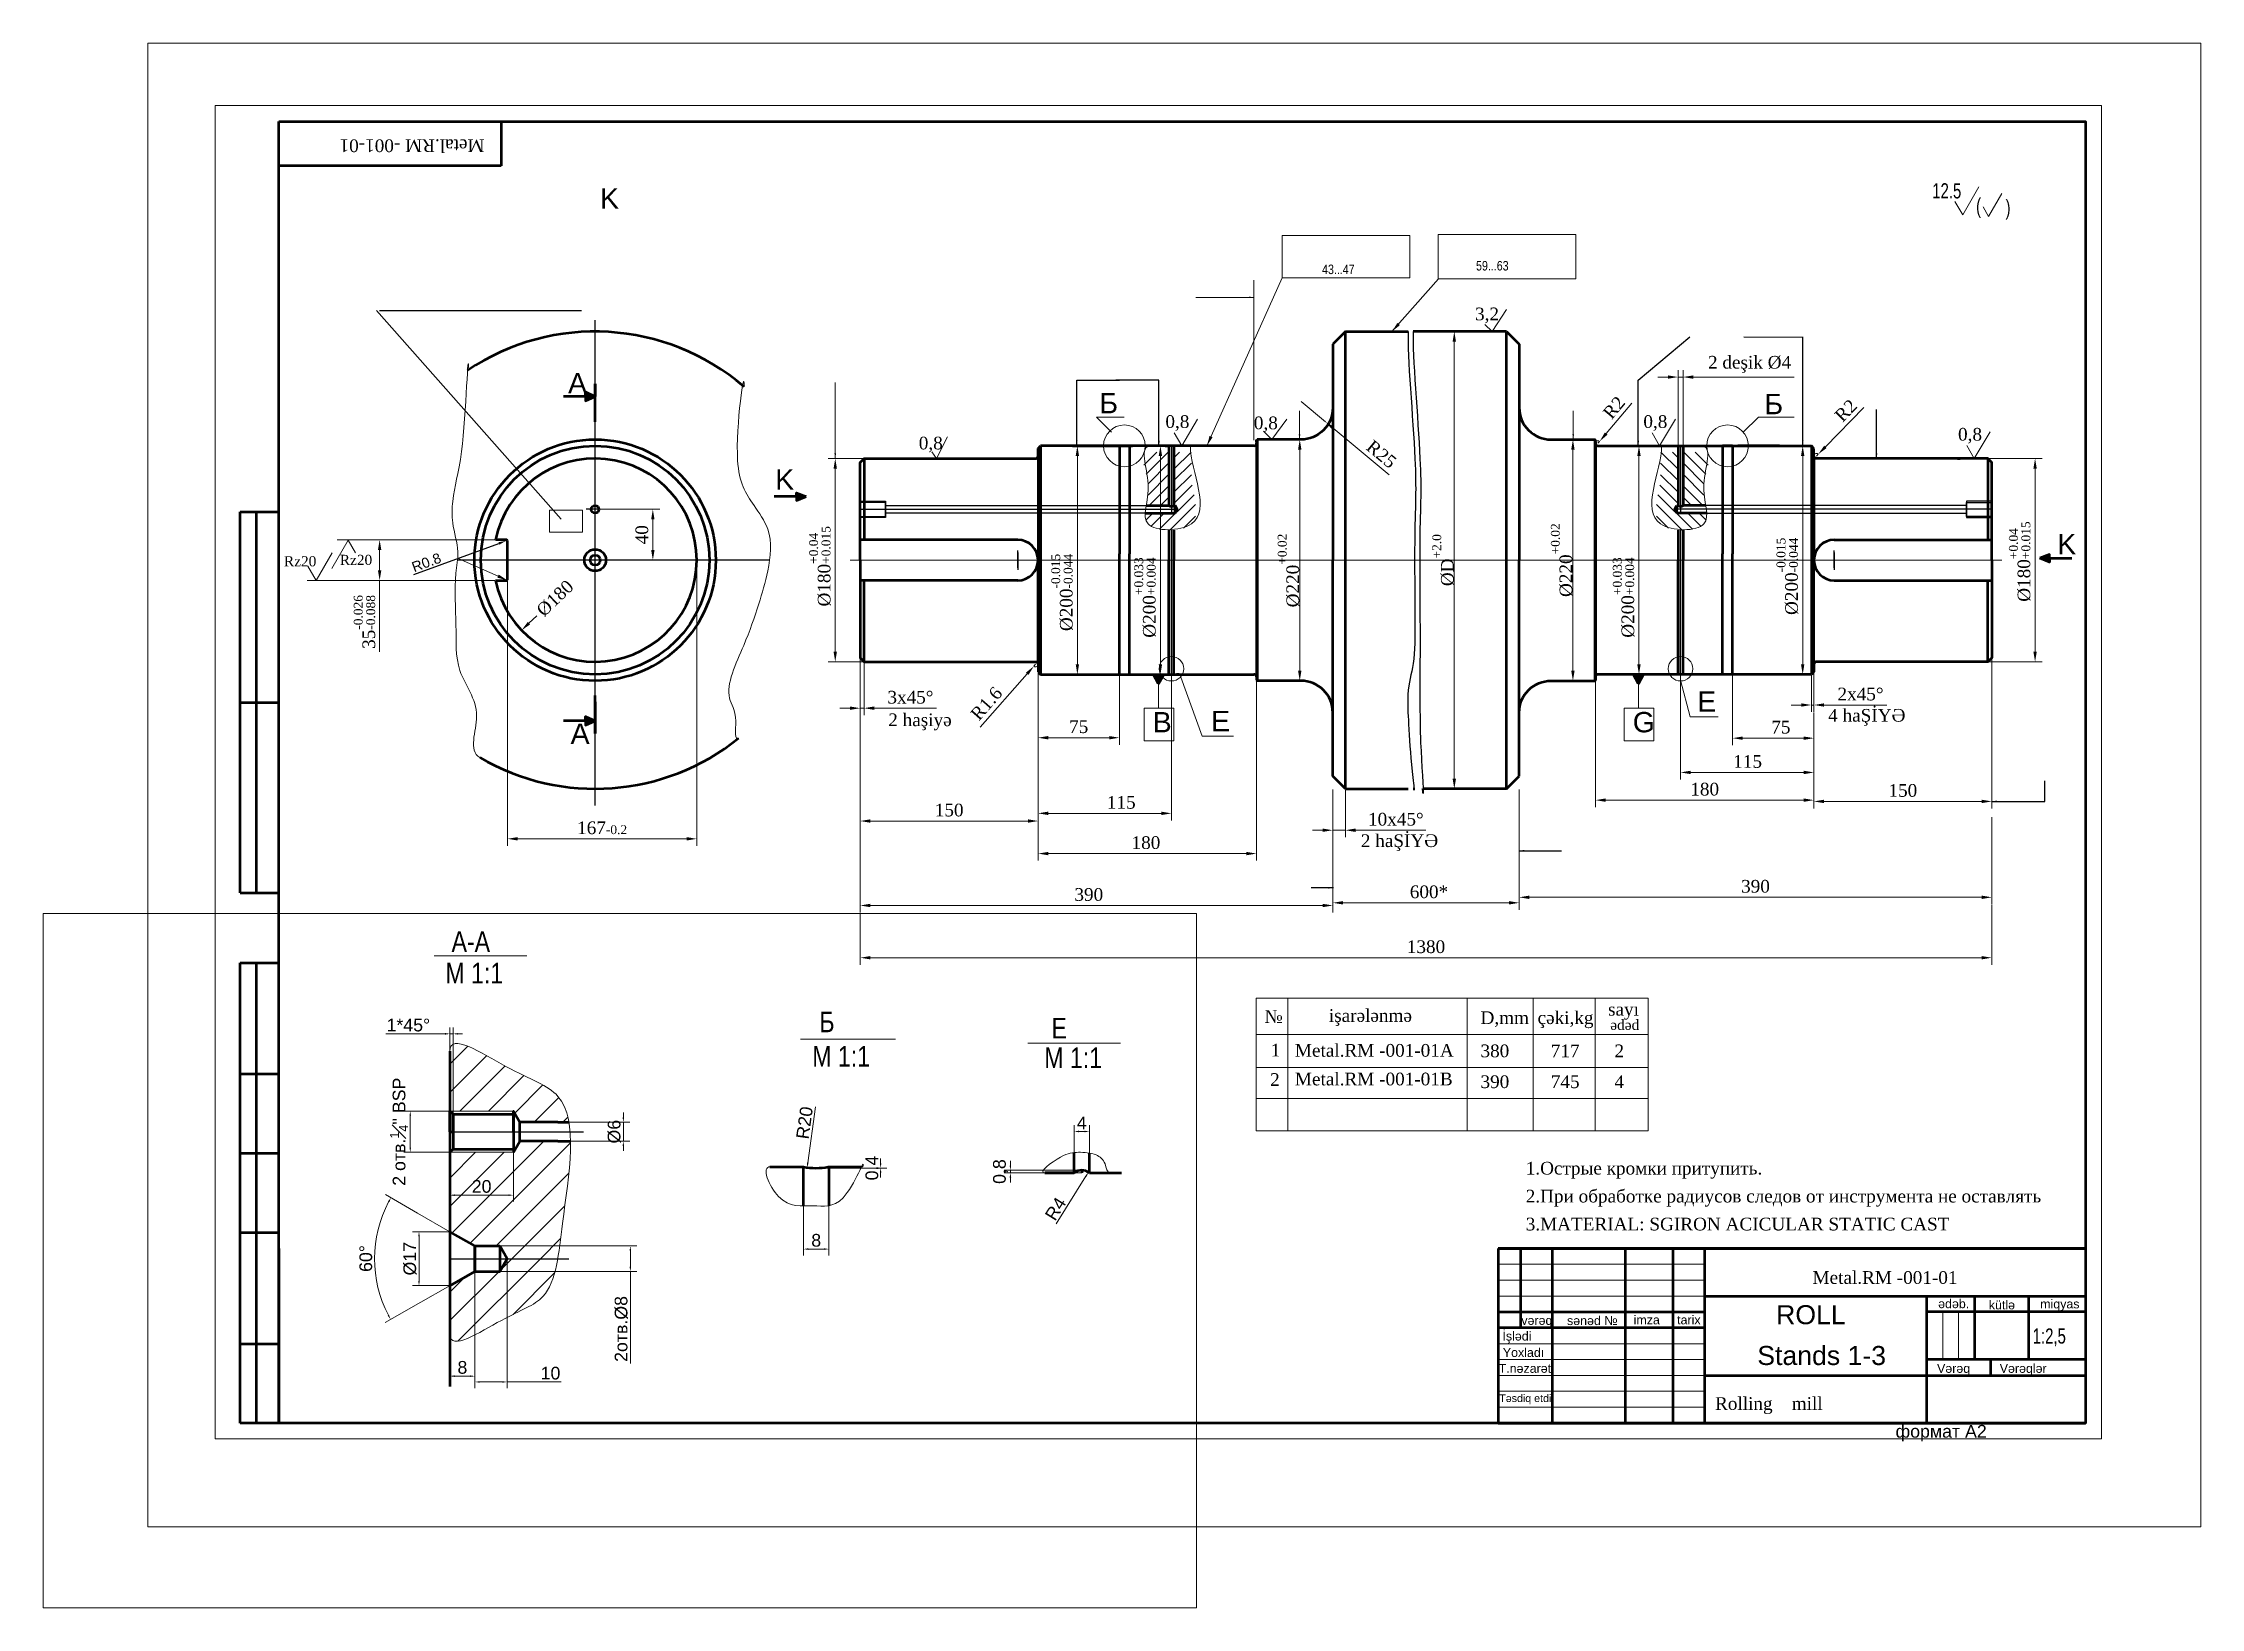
# Paper-space layout 'val 1-3' of a CAD drawing. Header units: millimetres. Extents: x -53 to 422, y -45 to 300.
# The model-space entities are those that its viewports show. They can reach past a viewport. Long polylines and large blocks are cut down to what shows.
import ezdxf

# ---------------------------------------------------------------- set-up
doc = ezdxf.new("R2010")
doc.units = ezdxf.units.MM
doc.header["$LTSCALE"] = 3
for name, pattern in [('ACAD_ISO04W100', [30, 24, -3, 0, -3]), ('ACAD_ISO05W100', [33, 24, -3, 0, -3, 0, -3]), ('DASHED2', [9.525, 6.35, -3.175])]:
    doc.linetypes.add(name, pattern=pattern)
for name, color, linetype, lineweight in [('êîíòóðíàÿ', 7, 'Continuous', 53), ('îñåâûå', 101, 'ACAD_ISO04W100', 20), ('контурная', 7, 'Continuous', 50), ('невидимые', 7, 'DASHED2', 25), ('осевые', 1, 'ACAD_ISO04W100', 25), ('размеры', 80, 'ACAD_ISO05W100', 25), ('тонкая', 7, 'Continuous', 20), ('тонкий', 7, 'Continuous', 20)]:
    doc.layers.add(name, color=color, linetype=linetype, lineweight=lineweight)
doc.layers.add('осевая', color=4, linetype='Continuous')
doc.layers.add('построения', color=2, linetype='Continuous', lineweight=25, plot=False)
doc.styles.add('s1v2.5', font='arial.ttf', dxfattribs={"width": 0.7, "height": 2.5})
doc.styles.add('s2.5v4', font='times.ttf', dxfattribs={"height": 10})
doc.styles.add('s3v2.5', font='arial.ttf', dxfattribs={"width": 0.8, "height": 7.5})
doc.styles.add('s4v4', font='arial.ttf', dxfattribs={"height": 16})
doc.styles.get("Standard").update_dxf_attribs({"font": 'arial.ttf'})
doc.dimstyles.new('s1v4', dxfattribs={"dimtxt": 4, "dimasz": 1.5, "dimexe": 2, "dimexo": 0, "dimgap": 0.7, "dimtad": 1, "dimtxsty": 'Standard', "dimcen": 2.5, "dimadec": 0, "dimazin": 0, "dimtfac": 1, "dimtix": 1, "dimtmove": 0, "dimatfit": 3, "dimfxl": 1, "dimlwd": -1, "dimlwe": 20, "dimarcsym": 0})
doc.dimstyles.new('s2.5v4', dxfattribs={"dimtxt": 10, "dimasz": 8, "dimexe": 5.5, "dimexo": 0.5, "dimgap": 3.5, "dimtad": 1, "dimdec": 0, "dimtxsty": 's2.5v4', "dimcen": 2.5, "dimclrd": 256, "dimclre": 1, "dimclrt": 256, "dimadec": 0, "dimazin": 0, "dimtfac": 1, "dimtdec": 0, "dimtmove": 0, "dimatfit": 3, "dimfxl": 1, "dimlwd": -1, "dimlwe": -1, "dimarcsym": 0})
doc.dimstyles.new('s2v4', dxfattribs={"dimtxt": 8, "dimasz": 6, "dimexe": 3, "dimexo": 0, "dimgap": 1.5, "dimtad": 1, "dimtxsty": 'Standard', "dimcen": 2.5, "dimadec": 0, "dimazin": 0, "dimtfac": 1, "dimtmove": 0, "dimatfit": 3, "dimfxl": 1, "dimarcsym": 0})
doc.dimstyles.new('s3v2.5', dxfattribs={"dimtxt": 7.5, "dimasz": 4, "dimexe": 1.25, "dimexo": 0.625, "dimtad": 1, "dimtxsty": 's3v2.5', "dimcen": 1.5, "dimclrd": 6, "dimclre": 256, "dimclrt": 1, "dimadec": 0, "dimazin": 0, "dimtfac": 1, "dimtmove": 0, "dimatfit": 3, "dimfxl": 1, "dimlwd": -1, "dimlwe": -1, "dimarcsym": 0})
pattern_1 = [(45, (9427.4684, 2790.4715), (-4.49013, 4.49013), [])]

psp = doc.layouts.new('val 1-3')

msp = doc.modelspace()

# ---------------------------------------------------------------- texts
at = {"layer": 'контурная', "style": 's4v4'}
for s, p in [('K', (9472.859, 4113.078)), ('A', (9447.689, 3967.506)), ('K', (9610.753, 3891.708)), ('K', (10620.059, 3840.795)), ('E', (10336.642, 3716.856)), ('В', (9908.017, 3700.626)), ('E', (9953.976, 3701.51)), ('G', (10285.866, 3700.626)), ('A', (9449.714, 3691.554))]:
    msp.add_text(s, height=16, dxfattribs=at).set_placement(p)
at = {"layer": 'контурная', "style": 's3v2.5', "width": 0.8}
for s, p in [('A-A', (9515.468, 2967.137)), ('M 1:1', (9513.532, 2957.198)), ('Б', (9631.303, 2941.833)), ('E', (9704.367, 2939.859)), ('М 1:1', (9629.059, 2931.006)), ('M 1:1', (9702.123, 2930.525))]:
    msp.add_text(s, height=6.5, dxfattribs=at).set_placement(p)
at = {"layer": 'тонкая', "style": 's2.5v4'}
msp.add_text('    Metal.RM -001-01', height=10, rotation=180, dxfattribs=at).set_placement((9397.014, 4167.514))
at = {"layer": 'тонкая', "style": 's1v2.5', "width": 0.7}
for s, p in [('12.5', (10521.655, 4121.018)), ('(', (10556.164, 4109.157)), (')', (10579.359, 4108.028)), ('1:2,5', (10600.744, 3219.284))]:
    msp.add_text(s, height=12, dxfattribs=at).set_placement(p)
at = {"layer": 'тонкая'}
for s, height, style, p in [('Rz20', 8, 's2.5v4', (9224.019, 3831.324)), ('Rz20', 8, 's2.5v4', (9268.005, 3832.386)), ('4 haŞİYƏ', 10, 's2.5v4', (10439.709, 3709.009)), ('2 haşiyə', 10, 's2.5v4', (9699.766, 3705.48)), ('2 haŞİYƏ', 10, 's2.5v4', (10071.827, 3610.301)), ('№', 10, 's2.5v4', (9995.992, 3471.822)), ('      işarələnmə', 10, 's2.5v4', (10023.978, 3472.642)), ('D,mm', 10, 's2.5v4', (10166.01, 3470.924)), ('çəki,kg', 10, 's2.5v4', (10210.949, 3470.924)), ('sayı', 10, 's2.5v4', (10266.404, 3477.554)), ('ədəd', 8, 's2.5v4', (10268.171, 3466.293)), ('1', 10, 's2.5v4', (10000.828, 3445.384)), ('    Metal.RM -001-01A', 10, 's2.5v4', (10004.816, 3445.195)), ('380', 10, 's2.5v4', (10166.01, 3444.79)), ('717', 10, 's2.5v4', (10221.369, 3444.79)), ('2', 10, 's2.5v4', (10271.495, 3444.79)), ('2', 10, 's2.5v4', (10000.391, 3422.229)), ('    Metal.RM -001-01B', 10, 's2.5v4', (10004.816, 3422.632)), ('390', 10, 's2.5v4', (10166.01, 3420.493)), ('745', 10, 's2.5v4', (10221.369, 3420.493)), ('4', 10, 's2.5v4', (10271.495, 3420.493)), ('1.Острые кромки притупить.                                                                                            ', 10, 's2.5v4', (10201.614, 3352.427)), ('2.При обработке радиусов следов от инструмента не оставлять', 10, 's2.5v4', (10201.614, 3330.411)), ('3.MATERIAL: SGIRON ACICULAR STATIC CAST', 10, 's2.5v4', (10201.614, 3308.412)), ('    Metal.RM -001-01', 10, 's2.5v4', (10412.317, 3266.329)), ('ROLL', 15, 's4v4', (10398.737, 3234.54)), ('ədəb.', 7, 's4v4', (10526.28, 3247.182)), ('kütlə', 7, 's4v4', (10566.168, 3246.258)), ('miqyas', 7, 's4v4', (10606.617, 3247.027)), ('sənəd №', 7, 's4v4', (10234.125, 3233.891)), ('imza     tarix', 7, 's4v4', (10286.566, 3234.475)), ('vərəq', 7, 's4v4', (10198.154, 3234.056)), ('İşlədi', 7, 's4v4', (10183.276, 3221.713)), ('Yoxladı', 7, 's4v4', (10183.574, 3208.789)), ('Stands 1-3', 15, 's4v4', (10383.91, 3202.423)), ('T.nəzarət', 7, 's4v4', (10180.29, 3196.281)), ('Vərəq', 7, 's4v4', (10525.414, 3196.248)), ('Vərəqlər', 7, 's4v4', (10574.764, 3196.248)), ('Təsdiq etdi', 6, 's4v4', (10180.762, 3173.275)), ('Rolling    mill  ', 10, 's2.5v4', (10350.633, 3167.094)), ('формат А2', 10, 's4v4', (10492.773, 3145.229))]:
    msp.add_text(s, height=height, dxfattribs=dict(at, style=style)).set_placement(p)
at = {"layer": 'тонкий', "style": 's3v2.5', "width": 0.8}
for s, p in [('59...63', (10162.493, 4064.274)), ('43...47', (10041.282, 4061.443))]:
    msp.add_text(s, height=7.5, dxfattribs=at).set_placement(p)
at = {"layer": 'тонкий'}
for s, height, style, p in [('3,2', 10, 's2.5v4', (10161.708, 4025.073)), ('Б', 16, 's4v4', (9865.984, 3951.846)), ('Б', 16, 's4v4', (10389.553, 3951.101)), ('0,8', 10, 's2.5v4', (9917.943, 3940.311)), ('0,8', 10, 's2.5v4', (9987.565, 3939.277)), ('0,8', 10, 's2.5v4', (10294.226, 3940.311)), ('0,8', 10, 's2.5v4', (10541.94, 3930.311)), ('0,8', 10, 's2.5v4', (9723.787, 3923.4))]:
    msp.add_text(s, height=height, dxfattribs=dict(at, style=style)).set_placement(p)

# ---------------------------------------------------------------- blocks, each defined once
blk = doc.blocks.new('*D751')
at = {"layer": 'Defpoints', "color": 0, "transparency": 16777216}
for p in [(10049.7, 3656.19), (10196.5, 3656.19), (10049.7, 3566.37)]:
    blk.add_point(p, dxfattribs=at)
at = {"layer": 'тонкая', "color": 1, "transparency": 16777216}
for p, q in [((10049.7, 3655.69), (10049.7, 3560.87)), ((10196.5, 3655.69), (10196.5, 3560.87))]:
    blk.add_line(p, q, dxfattribs=at)
at = {"layer": 'тонкая', "transparency": 16777216}
blk.add_line((10188.5, 3566.37), (10057.7, 3566.37), dxfattribs=at)
for points in [[(10057.7, 3567.71), (10057.7, 3565.04), (10049.7, 3566.37)], [(10188.5, 3567.71), (10188.5, 3565.04), (10196.5, 3566.37)]]:
    blk.add_solid(points, dxfattribs=at)
at = {"layer": 'тонкая', "transparency": 16777216, "insert": (10125.46, 3574.96), "char_height": 10, "attachment_point": 5, "style": 's2.5v4'}
blk.add_mtext('600*', dxfattribs=at)
blk = doc.blocks.new('*D784')
at = {"layer": 'Defpoints', "color": 0, "transparency": 16777216}
for p in [(9677.7, 3759.19), (10049.7, 3628.79), (9677.7, 3564.27)]:
    blk.add_point(p, dxfattribs=at)
at = {"layer": 'тонкий', "color": 1, "transparency": 16777216}
for p, q in [((9677.7, 3758.69), (9677.7, 3558.77)), ((10049.7, 3628.29), (10049.7, 3558.77))]:
    blk.add_line(p, q, dxfattribs=at)
at = {"layer": 'тонкий', "transparency": 16777216}
blk.add_line((10041.7, 3564.27), (9685.7, 3564.27), dxfattribs=at)
for points in [[(9685.7, 3565.6), (9685.7, 3562.93), (9677.7, 3564.27)], [(10041.7, 3565.6), (10041.7, 3562.93), (10049.7, 3564.27)]]:
    blk.add_solid(points, dxfattribs=at)
at = {"layer": 'тонкий', "transparency": 16777216, "insert": (9857.64, 3572.87), "char_height": 10, "attachment_point": 5, "style": 's2.5v4'}
blk.add_mtext('390', dxfattribs=at)
blk = doc.blocks.new('*D748')
at = {"layer": 'Defpoints', "color": 0, "transparency": 16777216}
for p in [(10024.7, 3961.19), (10043.9, 3945.19)]:
    blk.add_point(p, dxfattribs=at)
at = {"layer": 'тонкая', "transparency": 16777216}
for p, q in [((10024.7, 3961.19), (10043.9, 3945.19)), ((10094.19, 3903.28), (10050.05, 3940.07))]:
    blk.add_line(p, q, dxfattribs=at)
blk.add_solid([(10050.9, 3941.09), (10049.19, 3939.05), (10043.9, 3945.19)], dxfattribs=at)
at = {"layer": 'тонкая', "transparency": 16777216, "insert": (10088.02, 3919.61), "char_height": 10, "attachment_point": 5, "rotation": 320.19634, "style": 's2.5v4'}
blk.add_mtext('R25', dxfattribs=at)
blk = doc.blocks.new('*D771')
at = {"layer": 'Defpoints', "color": 0, "transparency": 16777216}
for p in [(9658.03, 3916.19), (9680.7, 3916.19), (9686.7, 3756.19)]:
    blk.add_point(p, dxfattribs=at)
at = {"layer": 'тонкая', "color": 1, "transparency": 16777216}
for p, q in [((9680.2, 3916.19), (9652.53, 3916.19)), ((9686.2, 3756.19), (9652.53, 3756.19))]:
    blk.add_line(p, q, dxfattribs=at)
at = {"layer": 'тонкая', "transparency": 16777216}
blk.add_line((9658.03, 3764.19), (9658.03, 3908.19), dxfattribs=at)
for points in [[(9656.69, 3908.19), (9659.36, 3908.19), (9658.03, 3916.19)], [(9656.69, 3764.19), (9659.36, 3764.19), (9658.03, 3756.19)]]:
    blk.add_solid(points, dxfattribs=at)
at = {"layer": 'тонкая', "transparency": 16777216, "insert": (9646.07, 3831.35), "char_height": 10, "attachment_point": 5, "rotation": 90, "style": 's2.5v4'}
blk.add_mtext('%%C180{\\H0.7x;\\S+0.04^ +0.015;}', dxfattribs=at)
blk = doc.blocks.new('*D772')
at = {"layer": 'Defpoints', "color": 0, "transparency": 16777216}
for p in [(9526.91, 3891.4), (9411.11, 3780.99)]:
    blk.add_point(p, dxfattribs=at)
at = {"layer": 'тонкая', "transparency": 16777216}
blk.add_line((9423.12, 3792.44), (9416.9, 3786.51), dxfattribs=at)
blk.add_solid([(9415.98, 3787.48), (9417.82, 3785.55), (9411.11, 3780.99)], dxfattribs=at)
at = {"layer": 'тонкая', "transparency": 16777216, "insert": (9437.51, 3806.16), "char_height": 10, "attachment_point": 5, "rotation": 43.63463, "style": 's2.5v4'}
blk.add_mtext('%%C180', dxfattribs=at)
blk = doc.blocks.new('*D773')
at = {"layer": 'Defpoints', "color": 0, "transparency": 16777216}
for p in [(9549.01, 3836.19), (9400.01, 3820.79), (9400.01, 3616.76)]:
    blk.add_point(p, dxfattribs=at)
at = {"layer": 'тонкая', "color": 1, "transparency": 16777216}
for p, q in [((9549.01, 3835.69), (9549.01, 3611.26)), ((9400.01, 3820.29), (9400.01, 3611.26))]:
    blk.add_line(p, q, dxfattribs=at)
at = {"layer": 'тонкая', "transparency": 16777216}
blk.add_line((9541.01, 3616.76), (9408.01, 3616.76), dxfattribs=at)
for points in [[(9408.01, 3618.1), (9408.01, 3615.43), (9400.01, 3616.76)], [(9541.01, 3618.1), (9541.01, 3615.43), (9549.01, 3616.76)]]:
    blk.add_solid(points, dxfattribs=at)
at = {"layer": 'тонкая', "transparency": 16777216, "insert": (9474.51, 3625.37), "char_height": 10, "attachment_point": 5, "style": 's2.5v4'}
blk.add_mtext('167{\\H0.7x;\\S^ -0.2;}', dxfattribs=at)
blk = doc.blocks.new('*D774')
at = {"layer": 'Defpoints', "color": 0, "transparency": 16777216}
for p in [(9299.36, 3852.19), (9390.63, 3852.19), (9390.63, 3820.19)]:
    blk.add_point(p, dxfattribs=at)
at = {"layer": 'тонкая', "color": 1, "transparency": 16777216}
for p, q in [((9390.13, 3852.19), (9293.86, 3852.19)), ((9390.13, 3820.19), (9293.86, 3820.19))]:
    blk.add_line(p, q, dxfattribs=at)
at = {"layer": 'тонкая', "transparency": 16777216}
for p, q in [((9299.36, 3844.19), (9299.36, 3828.19)), ((9299.36, 3820.19), (9299.36, 3764))]:
    blk.add_line(p, q, dxfattribs=at)
for points in [[(9298.03, 3844.19), (9300.69, 3844.19), (9299.36, 3852.19)], [(9298.03, 3828.19), (9300.69, 3828.19), (9299.36, 3820.19)]]:
    blk.add_solid(points, dxfattribs=at)
at = {"layer": 'тонкая', "transparency": 16777216, "insert": (9287.48, 3787.52), "char_height": 10, "attachment_point": 5, "rotation": 90, "style": 's2.5v4'}
blk.add_mtext('35{\\H0.7x;\\S-0.026^ -0.088;}', dxfattribs=at)
blk = doc.blocks.new('*D775')
at = {"layer": 'Defpoints', "color": 0, "transparency": 16777216}
for p in [(9472.53, 3876.21), (9514.44, 3876.21), (9496.28, 3836.19)]:
    blk.add_point(p, dxfattribs=at)
at = {"layer": 'тонкая', "color": 1, "transparency": 16777216}
for p, q in [((9473.03, 3876.21), (9519.94, 3876.21)), ((9496.78, 3836.19), (9519.94, 3836.19))]:
    blk.add_line(p, q, dxfattribs=at)
at = {"layer": 'тонкая', "transparency": 16777216}
blk.add_line((9514.44, 3844.19), (9514.44, 3868.21), dxfattribs=at)
for points in [[(9513.1, 3868.21), (9515.77, 3868.21), (9514.44, 3876.21)], [(9513.1, 3844.19), (9515.77, 3844.19), (9514.44, 3836.19)]]:
    blk.add_solid(points, dxfattribs=at)
at = {"layer": 'тонкая', "transparency": 16777216, "insert": (9505.85, 3856.2), "char_height": 10, "attachment_point": 5, "rotation": 90, "style": 's2.5v4'}
blk.add_mtext('40', dxfattribs=at)
blk = doc.blocks.new('*D776')
at = {"layer": 'Defpoints', "color": 0, "transparency": 16777216}
for p in [(9680.7, 3756.19), (9677.7, 3740.15), (9680.7, 3719.63)]:
    blk.add_point(p, dxfattribs=at)
at = {"layer": 'тонкая', "color": 1, "transparency": 16777216}
for p, q in [((9680.7, 3755.69), (9680.7, 3714.13)), ((9677.7, 3739.65), (9677.7, 3714.13))]:
    blk.add_line(p, q, dxfattribs=at)
at = {"layer": 'тонкая', "transparency": 16777216}
for p, q in [((9669.7, 3719.63), (9661.7, 3719.63)), ((9677.7, 3719.63), (9680.7, 3719.63)), ((9688.7, 3719.63), (9737.77, 3719.63))]:
    blk.add_line(p, q, dxfattribs=at)
for points in [[(9669.7, 3720.96), (9669.7, 3718.29), (9677.7, 3719.63)], [(9688.7, 3720.96), (9688.7, 3718.29), (9680.7, 3719.63)]]:
    blk.add_solid(points, dxfattribs=at)
at = {"layer": 'тонкая', "transparency": 16777216, "insert": (9717.23, 3728.21), "char_height": 10, "attachment_point": 5, "style": 's2.5v4'}
blk.add_mtext('3x45%%D', dxfattribs=at)
blk = doc.blocks.new('*D777')
at = {"layer": 'Defpoints', "color": 0, "transparency": 16777216}
for p in [(9814.38, 3752.69), (9815.7, 3754.19)]:
    blk.add_point(p, dxfattribs=at)
at = {"layer": 'тонкая', "transparency": 16777216}
for p, q in [((9815.7, 3754.19), (9814.38, 3752.69)), ((9772.2, 3704.67), (9809.1, 3746.68))]:
    blk.add_line(p, q, dxfattribs=at)
at = {"layer": 'тонкая', "color": 1, "transparency": 16777216}
blk.add_arc((9815.7, 3754.19), 2, 228.70862, 345.67606, dxfattribs=at)
at = {"layer": 'тонкая', "transparency": 16777216}
blk.add_solid([(9808.09, 3747.56), (9810.1, 3745.8), (9814.38, 3752.69)], dxfattribs=at)
at = {"layer": 'тонкая', "transparency": 16777216, "insert": (9777.11, 3723.3), "char_height": 10, "attachment_point": 5, "rotation": 48.70862, "style": 's2.5v4'}
blk.add_mtext('R1.6', dxfattribs=at)
blk = doc.blocks.new('*D778')
at = {"layer": 'Defpoints', "color": 0, "transparency": 16777216}
for p in [(9817.7, 3748.2), (9881.7, 3746.2), (9881.7, 3696.38)]:
    blk.add_point(p, dxfattribs=at)
at = {"layer": 'тонкая', "color": 1, "transparency": 16777216}
for p, q in [((9817.7, 3747.7), (9817.7, 3690.88)), ((9881.7, 3745.7), (9881.7, 3690.88))]:
    blk.add_line(p, q, dxfattribs=at)
at = {"layer": 'тонкая', "transparency": 16777216}
blk.add_line((9825.7, 3696.38), (9873.7, 3696.38), dxfattribs=at)
for points in [[(9825.7, 3697.72), (9825.7, 3695.05), (9817.7, 3696.38)], [(9873.7, 3697.72), (9873.7, 3695.05), (9881.7, 3696.38)]]:
    blk.add_solid(points, dxfattribs=at)
at = {"layer": 'тонкая', "transparency": 16777216, "insert": (9849.7, 3704.99), "char_height": 10, "attachment_point": 5, "style": 's2.5v4'}
blk.add_mtext('75', dxfattribs=at)
blk = doc.blocks.new('*D779')
at = {"layer": 'Defpoints', "color": 0, "transparency": 16777216}
for p in [(9922.7, 3746.2), (9817.7, 3690.88), (9922.7, 3636.82)]:
    blk.add_point(p, dxfattribs=at)
at = {"layer": 'тонкая', "color": 1, "transparency": 16777216}
for p, q in [((9922.7, 3745.7), (9922.7, 3631.32)), ((9817.7, 3690.38), (9817.7, 3631.32))]:
    blk.add_line(p, q, dxfattribs=at)
at = {"layer": 'тонкая', "transparency": 16777216}
blk.add_line((9825.7, 3636.82), (9914.7, 3636.82), dxfattribs=at)
for points in [[(9825.7, 3638.16), (9825.7, 3635.49), (9817.7, 3636.82)], [(9914.7, 3638.16), (9914.7, 3635.49), (9922.7, 3636.82)]]:
    blk.add_solid(points, dxfattribs=at)
at = {"layer": 'тонкая', "transparency": 16777216, "insert": (9883.2, 3645.41), "char_height": 10, "attachment_point": 5, "style": 's2.5v4'}
blk.add_mtext('115', dxfattribs=at)
blk = doc.blocks.new('*D749')
at = {"layer": 'Defpoints', "color": 0, "transparency": 16777216}
for p in [(9989.7, 3741.69), (9817.7, 3657.88), (9989.7, 3605.14)]:
    blk.add_point(p, dxfattribs=at)
at = {"layer": 'тонкая', "color": 1, "transparency": 16777216}
for p, q in [((9989.7, 3741.19), (9989.7, 3599.64)), ((9817.7, 3657.38), (9817.7, 3599.64))]:
    blk.add_line(p, q, dxfattribs=at)
at = {"layer": 'тонкая', "transparency": 16777216}
blk.add_line((9825.7, 3605.14), (9981.7, 3605.14), dxfattribs=at)
for points in [[(9825.7, 3606.48), (9825.7, 3603.81), (9817.7, 3605.14)], [(9981.7, 3606.48), (9981.7, 3603.81), (9989.7, 3605.14)]]:
    blk.add_solid(points, dxfattribs=at)
at = {"layer": 'тонкая', "transparency": 16777216, "insert": (9902.63, 3613.73), "char_height": 10, "attachment_point": 5, "style": 's2.5v4'}
blk.add_mtext('180', dxfattribs=at)
blk = doc.blocks.new('*D750')
at = {"layer": 'Defpoints', "color": 0, "transparency": 16777216}
for p in [(9677.7, 3630.77), (9677.7, 3630.77), (9817.7, 3630.77)]:
    blk.add_point(p, dxfattribs=at)
at = {"layer": 'тонкая', "color": 1, "transparency": 16777216}
for p, q in [((9677.7, 3631.27), (9677.7, 3636.27)), ((9817.7, 3631.27), (9817.7, 3636.27))]:
    blk.add_line(p, q, dxfattribs=at)
at = {"layer": 'тонкая', "transparency": 16777216}
blk.add_line((9809.7, 3630.77), (9685.7, 3630.77), dxfattribs=at)
for points in [[(9685.7, 3632.1), (9685.7, 3629.43), (9677.7, 3630.77)], [(9809.7, 3632.1), (9809.7, 3629.43), (9817.7, 3630.77)]]:
    blk.add_solid(points, dxfattribs=at)
at = {"layer": 'тонкая', "transparency": 16777216, "insert": (9747.7, 3639.35), "char_height": 10, "attachment_point": 5, "style": 's2.5v4'}
blk.add_mtext('150', dxfattribs=at)
blk = doc.blocks.new('*D780')
at = {"layer": 'Defpoints', "color": 0, "transparency": 16777216}
for p in [(9915.32, 3926.19), (9913.73, 3746.2), (9914.02, 3746.2)]:
    blk.add_point(p, dxfattribs=at)
at = {"layer": 'тонкая', "color": 1, "transparency": 16777216}
for p, q in [((9914.82, 3926.19), (9908.52, 3926.19)), ((9914.23, 3746.2), (9919.52, 3746.2))]:
    blk.add_line(p, q, dxfattribs=at)
at = {"layer": 'тонкая', "transparency": 16777216}
blk.add_line((9914.02, 3918.19), (9914.02, 3754.2), dxfattribs=at)
for points in [[(9912.69, 3918.19), (9915.36, 3918.19), (9914.02, 3926.19)], [(9912.69, 3754.2), (9915.36, 3754.2), (9914.02, 3746.2)]]:
    blk.add_solid(points, dxfattribs=at)
at = {"layer": 'тонкая', "transparency": 16777216, "insert": (9902.06, 3806.75), "char_height": 10, "attachment_point": 5, "rotation": 90, "style": 's2.5v4'}
blk.add_mtext('%%C200{\\H0.7x;\\S+0.033^ +0.004;}', dxfattribs=at)
blk = doc.blocks.new('*D781')
at = {"layer": 'Defpoints', "color": 0, "transparency": 16777216}
for p in [(10007.45, 3931.19), (10023.72, 3931.19), (10007.45, 3741.19)]:
    blk.add_point(p, dxfattribs=at)
at = {"layer": 'тонкая', "color": 1, "transparency": 16777216}
for p, q in [((10007.95, 3931.19), (10029.22, 3931.19)), ((10007.95, 3741.19), (10029.22, 3741.19))]:
    blk.add_line(p, q, dxfattribs=at)
at = {"layer": 'тонкая', "transparency": 16777216}
blk.add_line((10023.72, 3749.19), (10023.72, 3923.19), dxfattribs=at)
for points in [[(10022.39, 3923.19), (10025.05, 3923.19), (10023.72, 3931.19)], [(10022.39, 3749.19), (10025.05, 3749.19), (10023.72, 3741.19)]]:
    blk.add_solid(points, dxfattribs=at)
at = {"layer": 'тонкая', "transparency": 16777216, "insert": (10015, 3828.03), "char_height": 10, "attachment_point": 5, "rotation": 90, "style": 's2.5v4'}
blk.add_mtext('%%C220{\\H0.7x;\\S+0.02^ ;}', dxfattribs=at)
blk = doc.blocks.new('*D782')
at = {"layer": 'Defpoints', "color": 0, "transparency": 16777216}
for p in [(9848.53, 3926.19), (9848.65, 3926.19), (9848.53, 3746.2)]:
    blk.add_point(p, dxfattribs=at)
at = {"layer": 'тонкая', "color": 1, "transparency": 16777216}
for p, q in [((9849.03, 3926.19), (9854.15, 3926.19)), ((9849.03, 3746.2), (9854.15, 3746.2))]:
    blk.add_line(p, q, dxfattribs=at)
at = {"layer": 'тонкая', "transparency": 16777216}
blk.add_line((9848.65, 3754.2), (9848.65, 3918.19), dxfattribs=at)
for points in [[(9847.32, 3918.19), (9849.98, 3918.19), (9848.65, 3926.19)], [(9847.32, 3754.2), (9849.98, 3754.2), (9848.65, 3746.2)]]:
    blk.add_solid(points, dxfattribs=at)
at = {"layer": 'тонкая', "transparency": 16777216, "insert": (9836.69, 3810.74), "char_height": 10, "attachment_point": 5, "rotation": 90, "style": 's2.5v4'}
blk.add_mtext('%%C200{\\H0.7x;\\S-0.015^ -0.044;}', dxfattribs=at)
blk = doc.blocks.new('*D783')
at = {"layer": 'Defpoints', "color": 0, "transparency": 16777216}
for p in [(9398.85, 3851.39), (9399.41, 3851.59)]:
    blk.add_point(p, dxfattribs=at)
at = {"layer": 'тонкая', "color": 0, "lineweight": -2, "transparency": 16777216}
for p, q in [((9326.27, 3824.77), (9393.21, 3849.32)), ((9399.41, 3851.59), (9398.85, 3851.39))]:
    blk.add_line(p, q, dxfattribs=at)
blk.add_arc((9399.41, 3851.59), 0.6, 90, 200.14207, dxfattribs=at)
at = {"layer": 'тонкая', "color": 0, "transparency": 16777216}
blk.add_solid([(9392.87, 3850.26), (9393.56, 3848.38), (9398.85, 3851.39)], dxfattribs=at)
at = {"layer": 'тонкая', "color": 0, "transparency": 16777216, "insert": (9336.2, 3834.36), "char_height": 8, "attachment_point": 5, "rotation": 20.14207}
blk.add_mtext('R0.8', dxfattribs=at)
blk = doc.blocks.new('*D752')
at = {"layer": 'Defpoints', "color": 0, "transparency": 16777216}
for p in [(10131.82, 4016.19), (10145.39, 4016.19), (10131.82, 3656.19)]:
    blk.add_point(p, dxfattribs=at)
at = {"layer": 'тонкая', "color": 1, "transparency": 16777216}
for p, q in [((10132.32, 4016.19), (10150.89, 4016.19)), ((10132.32, 3656.19), (10150.89, 3656.19))]:
    blk.add_line(p, q, dxfattribs=at)
at = {"layer": 'тонкая', "transparency": 16777216}
blk.add_line((10145.39, 3664.19), (10145.39, 4008.19), dxfattribs=at)
for points in [[(10144.05, 4008.19), (10146.72, 4008.19), (10145.39, 4016.19)], [(10144.05, 3664.19), (10146.72, 3664.19), (10145.39, 3656.19)]]:
    blk.add_solid(points, dxfattribs=at)
at = {"layer": 'тонкая', "transparency": 16777216, "insert": (10136.67, 3836.19), "char_height": 10, "attachment_point": 5, "rotation": 90, "style": 's2.5v4'}
blk.add_mtext('%%CD{\\H0.7x;\\S+2.0^ ;}', dxfattribs=at)
blk = doc.blocks.new('*D753')
at = {"layer": 'Defpoints', "color": 0, "transparency": 16777216}
for p in [(10258.5, 3928.19), (10259.78, 3929.72)]:
    blk.add_point(p, dxfattribs=at)
at = {"layer": 'тонкая', "transparency": 16777216}
for p, q in [((10285.14, 3959.84), (10264.94, 3935.84)), ((10258.5, 3928.19), (10259.78, 3929.72))]:
    blk.add_line(p, q, dxfattribs=at)
at = {"layer": 'тонкая', "color": 1, "transparency": 16777216}
blk.add_arc((10258.5, 3928.19), 2, 49.89856, 165.67606, dxfattribs=at)
at = {"layer": 'тонкая', "transparency": 16777216}
blk.add_solid([(10263.92, 3936.7), (10265.96, 3934.98), (10259.78, 3929.72)], dxfattribs=at)
at = {"layer": 'тонкая', "transparency": 16777216, "insert": (10271.11, 3956.37), "char_height": 10, "attachment_point": 5, "rotation": 49.89856, "style": 's2.5v4'}
blk.add_mtext('R2', dxfattribs=at)
blk = doc.blocks.new('*D754')
at = {"layer": 'Defpoints', "color": 0, "transparency": 16777216}
for p in [(10321.5, 3980.36), (10321.5, 3926.19), (10325.5, 3926.19)]:
    blk.add_point(p, dxfattribs=at)
at = {"layer": 'тонкая', "color": 1, "transparency": 16777216}
for p, q in [((10321.5, 3926.69), (10321.5, 3985.86)), ((10325.5, 3926.69), (10325.5, 3985.86))]:
    blk.add_line(p, q, dxfattribs=at)
at = {"layer": 'тонкая', "transparency": 16777216}
for p, q in [((10313.5, 3980.36), (10305.5, 3980.36)), ((10321.5, 3980.36), (10325.5, 3980.36)), ((10333.5, 3980.36), (10412.9, 3980.36))]:
    blk.add_line(p, q, dxfattribs=at)
for points in [[(10313.5, 3981.69), (10313.5, 3979.02), (10321.5, 3980.36)], [(10333.5, 3981.69), (10333.5, 3979.02), (10325.5, 3980.36)]]:
    blk.add_solid(points, dxfattribs=at)
at = {"layer": 'тонкая', "transparency": 16777216, "insert": (10377.83, 3990.39), "char_height": 10, "attachment_point": 5, "style": 's2.5v4'}
blk.add_mtext('2 de{\\fTimes New Roman|b0|i0|c238|p18;şik }%%C4', dxfattribs=at)
blk = doc.blocks.new('*D755')
at = {"layer": 'Defpoints', "color": 0, "transparency": 16777216}
for p in [(10238.75, 3931.19), (10238.75, 3931.19), (10238.75, 3741.19)]:
    blk.add_point(p, dxfattribs=at)
at = {"layer": 'тонкая', "color": 1, "transparency": 16777216}
for p, q in [((10238.25, 3931.19), (10233.25, 3931.19)), ((10238.25, 3741.19), (10233.25, 3741.19))]:
    blk.add_line(p, q, dxfattribs=at)
at = {"layer": 'тонкая', "transparency": 16777216}
blk.add_line((10238.75, 3749.19), (10238.75, 3923.19), dxfattribs=at)
for points in [[(10237.41, 3923.19), (10240.08, 3923.19), (10238.75, 3931.19)], [(10237.41, 3749.19), (10240.08, 3749.19), (10238.75, 3741.19)]]:
    blk.add_solid(points, dxfattribs=at)
at = {"layer": 'тонкая', "transparency": 16777216, "insert": (10230.03, 3836.19), "char_height": 10, "attachment_point": 5, "rotation": 90, "style": 's2.5v4'}
blk.add_mtext('%%C220{\\H0.7x;\\S+0.02^ ;}', dxfattribs=at)
blk = doc.blocks.new('*D740')
at = {"layer": 'Defpoints', "color": 0, "transparency": 16777216}
for p in [(10292.03, 3926.19), (10290.46, 3746.2), (10290.75, 3746.2)]:
    blk.add_point(p, dxfattribs=at)
at = {"layer": 'тонкая', "color": 1, "transparency": 16777216}
for p, q in [((10291.53, 3926.19), (10285.25, 3926.19)), ((10290.96, 3746.2), (10296.25, 3746.2))]:
    blk.add_line(p, q, dxfattribs=at)
at = {"layer": 'тонкая', "transparency": 16777216}
blk.add_line((10290.75, 3918.19), (10290.75, 3754.2), dxfattribs=at)
for points in [[(10289.42, 3918.19), (10292.09, 3918.19), (10290.75, 3926.19)], [(10289.42, 3754.2), (10292.09, 3754.2), (10290.75, 3746.2)]]:
    blk.add_solid(points, dxfattribs=at)
at = {"layer": 'тонкая', "transparency": 16777216, "insert": (10278.79, 3806.75), "char_height": 10, "attachment_point": 5, "rotation": 90, "style": 's2.5v4'}
blk.add_mtext('%%C200{\\H0.7x;\\S+0.033^ +0.004;}', dxfattribs=at)
blk = doc.blocks.new('*D741')
at = {"layer": 'Defpoints', "color": 0, "transparency": 16777216}
for p in [(10403.2, 3926.19), (10419.64, 3926.19), (10403.2, 3746.2)]:
    blk.add_point(p, dxfattribs=at)
at = {"layer": 'тонкая', "color": 1, "transparency": 16777216}
for p, q in [((10403.7, 3926.19), (10425.14, 3926.19)), ((10403.7, 3746.2), (10425.14, 3746.2))]:
    blk.add_line(p, q, dxfattribs=at)
at = {"layer": 'тонкая', "transparency": 16777216}
blk.add_line((10419.64, 3754.2), (10419.64, 3918.19), dxfattribs=at)
for points in [[(10418.3, 3918.19), (10420.97, 3918.19), (10419.64, 3926.19)], [(10418.3, 3754.2), (10420.97, 3754.2), (10419.64, 3746.2)]]:
    blk.add_solid(points, dxfattribs=at)
at = {"layer": 'тонкая', "transparency": 16777216, "insert": (10407.67, 3823.46), "char_height": 10, "attachment_point": 5, "rotation": 90, "style": 's2.5v4'}
blk.add_mtext('%%C200{\\H0.7x;\\S-0.015^ -0.044;}', dxfattribs=at)
blk = doc.blocks.new('*D742')
at = {"layer": 'Defpoints', "color": 0, "transparency": 16777216}
for p in [(10565, 3916.19), (10565, 3756.19), (10602.59, 3756.19)]:
    blk.add_point(p, dxfattribs=at)
at = {"layer": 'тонкая', "color": 1, "transparency": 16777216}
for p, q in [((10565.5, 3916.19), (10608.09, 3916.19)), ((10565.5, 3756.19), (10608.09, 3756.19))]:
    blk.add_line(p, q, dxfattribs=at)
at = {"layer": 'тонкая', "transparency": 16777216}
blk.add_line((10602.59, 3908.19), (10602.59, 3764.19), dxfattribs=at)
for points in [[(10601.26, 3908.19), (10603.92, 3908.19), (10602.59, 3916.19)], [(10601.26, 3764.19), (10603.92, 3764.19), (10602.59, 3756.19)]]:
    blk.add_solid(points, dxfattribs=at)
at = {"layer": 'тонкая', "transparency": 16777216, "insert": (10590.63, 3835.06), "char_height": 10, "attachment_point": 5, "rotation": 90, "style": 's2.5v4'}
blk.add_mtext('%%C180{\\H0.7x;\\S+0.04^ +0.015;}', dxfattribs=at)
blk = doc.blocks.new('*D756')
at = {"layer": 'Defpoints', "color": 0, "transparency": 16777216}
for p in [(10426.5, 3746.2), (10428.5, 3748.2), (10428.5, 3722.13)]:
    blk.add_point(p, dxfattribs=at)
at = {"layer": 'тонкая', "color": 1, "transparency": 16777216}
for p, q in [((10426.5, 3745.7), (10426.5, 3716.63)), ((10428.5, 3747.7), (10428.5, 3716.63))]:
    blk.add_line(p, q, dxfattribs=at)
at = {"layer": 'тонкая', "transparency": 16777216}
for p, q in [((10418.5, 3722.13), (10410.5, 3722.13)), ((10426.5, 3722.13), (10428.5, 3722.13)), ((10436.5, 3722.13), (10485.85, 3722.13))]:
    blk.add_line(p, q, dxfattribs=at)
for points in [[(10418.5, 3723.46), (10418.5, 3720.79), (10426.5, 3722.13)], [(10436.5, 3723.46), (10436.5, 3720.79), (10428.5, 3722.13)]]:
    blk.add_solid(points, dxfattribs=at)
at = {"layer": 'тонкая', "transparency": 16777216, "insert": (10465.17, 3730.71), "char_height": 10, "attachment_point": 5, "style": 's2.5v4'}
blk.add_mtext('2x45%%D', dxfattribs=at)
blk = doc.blocks.new('*D757')
at = {"layer": 'Defpoints', "color": 0, "transparency": 16777216}
for p in [(10568.5, 3759.19), (10428.5, 3716.63), (10428.5, 3646.21)]:
    blk.add_point(p, dxfattribs=at)
at = {"layer": 'тонкая', "color": 1, "transparency": 16777216}
for p, q in [((10568.5, 3758.69), (10568.5, 3640.71)), ((10428.5, 3716.13), (10428.5, 3640.71))]:
    blk.add_line(p, q, dxfattribs=at)
at = {"layer": 'тонкая', "transparency": 16777216}
blk.add_line((10560.5, 3646.21), (10436.5, 3646.21), dxfattribs=at)
for points in [[(10436.5, 3647.55), (10436.5, 3644.88), (10428.5, 3646.21)], [(10560.5, 3647.55), (10560.5, 3644.88), (10568.5, 3646.21)]]:
    blk.add_solid(points, dxfattribs=at)
at = {"layer": 'тонкая', "transparency": 16777216, "insert": (10498.5, 3654.8), "char_height": 10, "attachment_point": 5, "style": 's2.5v4'}
blk.add_mtext('150', dxfattribs=at)
blk = doc.blocks.new('*D758')
at = {"layer": 'Defpoints', "color": 0, "transparency": 16777216}
for p in [(10364.5, 3746.2), (10428.5, 3696.01), (10428.5, 3646.21)]:
    blk.add_point(p, dxfattribs=at)
at = {"layer": 'тонкая', "color": 1, "transparency": 16777216}
for p, q in [((10364.5, 3745.7), (10364.5, 3690.51)), ((10428.5, 3646.71), (10428.5, 3701.51))]:
    blk.add_line(p, q, dxfattribs=at)
at = {"layer": 'тонкая', "transparency": 16777216}
blk.add_line((10372.5, 3696.01), (10420.5, 3696.01), dxfattribs=at)
for points in [[(10372.5, 3697.34), (10372.5, 3694.68), (10364.5, 3696.01)], [(10420.5, 3697.34), (10420.5, 3694.68), (10428.5, 3696.01)]]:
    blk.add_solid(points, dxfattribs=at)
at = {"layer": 'тонкая', "transparency": 16777216, "insert": (10402.47, 3704.61), "char_height": 10, "attachment_point": 5, "style": 's2.5v4'}
blk.add_mtext('75', dxfattribs=at)
blk = doc.blocks.new('*D743')
at = {"layer": 'Defpoints', "color": 0, "transparency": 16777216}
for p in [(10323.5, 3746.2), (10428.5, 3669.04), (10428.5, 3646.21)]:
    blk.add_point(p, dxfattribs=at)
at = {"layer": 'тонкая', "color": 1, "transparency": 16777216}
for p, q in [((10323.5, 3745.7), (10323.5, 3663.54)), ((10428.5, 3646.71), (10428.5, 3674.54))]:
    blk.add_line(p, q, dxfattribs=at)
at = {"layer": 'тонкая', "transparency": 16777216}
blk.add_line((10331.5, 3669.04), (10420.5, 3669.04), dxfattribs=at)
for points in [[(10331.5, 3670.37), (10331.5, 3667.7), (10323.5, 3669.04)], [(10420.5, 3670.37), (10420.5, 3667.7), (10428.5, 3669.04)]]:
    blk.add_solid(points, dxfattribs=at)
at = {"layer": 'тонкая', "transparency": 16777216, "insert": (10376.28, 3677.62), "char_height": 10, "attachment_point": 5, "style": 's2.5v4'}
blk.add_mtext('115', dxfattribs=at)
blk = doc.blocks.new('*D744')
at = {"layer": 'Defpoints', "color": 0, "transparency": 16777216}
for p in [(10568.5, 3634.43), (10196.5, 3601.89), (10568.5, 3570.72)]:
    blk.add_point(p, dxfattribs=at)
at = {"layer": 'тонкая', "color": 1, "transparency": 16777216}
for p, q in [((10568.5, 3633.93), (10568.5, 3565.22)), ((10196.5, 3601.39), (10196.5, 3565.22))]:
    blk.add_line(p, q, dxfattribs=at)
at = {"layer": 'тонкая', "transparency": 16777216}
blk.add_line((10204.5, 3570.72), (10560.5, 3570.72), dxfattribs=at)
for points in [[(10204.5, 3572.05), (10204.5, 3569.39), (10196.5, 3570.72)], [(10560.5, 3572.05), (10560.5, 3569.39), (10568.5, 3570.72)]]:
    blk.add_solid(points, dxfattribs=at)
at = {"layer": 'тонкая', "transparency": 16777216, "insert": (10382.5, 3579.32), "char_height": 10, "attachment_point": 5, "style": 's2.5v4'}
blk.add_mtext('390', dxfattribs=at)
blk = doc.blocks.new('*D745')
at = {"layer": 'Defpoints', "color": 0, "transparency": 16777216}
for p in [(10568.5, 3565.22), (9677.7, 3558.77), (9677.7, 3523.14)]:
    blk.add_point(p, dxfattribs=at)
at = {"layer": 'тонкая', "color": 1, "transparency": 16777216}
for p, q in [((10568.5, 3564.72), (10568.5, 3517.64)), ((9677.7, 3558.27), (9677.7, 3517.64))]:
    blk.add_line(p, q, dxfattribs=at)
at = {"layer": 'тонкая', "transparency": 16777216}
blk.add_line((10560.5, 3523.14), (9685.7, 3523.14), dxfattribs=at)
for points in [[(9685.7, 3524.47), (9685.7, 3521.81), (9677.7, 3523.14)], [(10560.5, 3524.47), (10560.5, 3521.81), (10568.5, 3523.14)]]:
    blk.add_solid(points, dxfattribs=at)
at = {"layer": 'тонкая', "transparency": 16777216, "insert": (10123.1, 3531.73), "char_height": 10, "attachment_point": 5, "style": 's2.5v4'}
blk.add_mtext('1380', dxfattribs=at)
blk = doc.blocks.new('*D746')
at = {"layer": 'Defpoints', "color": 0, "transparency": 16777216}
for p in [(10256.5, 3741.69), (10428.5, 3659.85), (10428.5, 3647.22)]:
    blk.add_point(p, dxfattribs=at)
at = {"layer": 'тонкая', "color": 1, "transparency": 16777216}
for p, q in [((10256.5, 3741.19), (10256.5, 3641.72)), ((10428.5, 3659.35), (10428.5, 3641.72))]:
    blk.add_line(p, q, dxfattribs=at)
at = {"layer": 'тонкая', "transparency": 16777216}
blk.add_line((10264.5, 3647.22), (10420.5, 3647.22), dxfattribs=at)
for points in [[(10264.5, 3648.55), (10264.5, 3645.88), (10256.5, 3647.22)], [(10420.5, 3648.55), (10420.5, 3645.88), (10428.5, 3647.22)]]:
    blk.add_solid(points, dxfattribs=at)
at = {"layer": 'тонкая', "transparency": 16777216, "insert": (10342.5, 3655.8), "char_height": 10, "attachment_point": 5, "style": 's2.5v4'}
blk.add_mtext('180', dxfattribs=at)
blk = doc.blocks.new('*D759')
at = {"layer": 'Defpoints', "color": 0, "transparency": 16777216}
for p in [(10430.5, 3918.19), (10431.89, 3919.62)]:
    blk.add_point(p, dxfattribs=at)
at = {"layer": 'тонкая', "transparency": 16777216}
for p, q in [((10467.89, 3956.45), (10437.49, 3925.35)), ((10430.5, 3918.19), (10431.89, 3919.62))]:
    blk.add_line(p, q, dxfattribs=at)
at = {"layer": 'тонкая', "color": 1, "transparency": 16777216}
blk.add_arc((10430.5, 3918.19), 2, 45.65154, 165.67606, dxfattribs=at)
at = {"layer": 'тонкая', "transparency": 16777216}
blk.add_solid([(10436.53, 3926.28), (10438.44, 3924.41), (10431.89, 3919.62)], dxfattribs=at)
at = {"layer": 'тонкая', "transparency": 16777216, "insert": (10453.64, 3954.03), "char_height": 10, "attachment_point": 5, "rotation": 45.65154, "style": 's2.5v4'}
blk.add_mtext('R2', dxfattribs=at)
blk = doc.blocks.new('*D760')
at = {"layer": 'Defpoints', "color": 0, "transparency": 16777216}
for p in [(9548.97, 2913.5), (9548.97, 2907.5), (9569.55, 2907.5)]:
    blk.add_point(p, dxfattribs=at)
at = {"layer": 'тонкая', "color": 0, "transparency": 16777216}
for p, q in [((9569.55, 2915), (9569.55, 2916.5)), ((9569.55, 2913.5), (9569.55, 2907.5)), ((9569.55, 2906), (9569.55, 2904.5))]:
    blk.add_line(p, q, dxfattribs=at)
at = {"layer": 'тонкая', "color": 0, "lineweight": 20, "transparency": 16777216}
for p, q in [((9548.97, 2913.5), (9571.55, 2913.5)), ((9548.97, 2907.5), (9571.55, 2907.5))]:
    blk.add_line(p, q, dxfattribs=at)
at = {"layer": 'тонкая', "color": 0, "transparency": 16777216}
for points in [[(9569.3, 2915), (9569.8, 2915), (9569.55, 2913.5)], [(9569.3, 2906), (9569.8, 2906), (9569.55, 2907.5)]]:
    blk.add_solid(points, dxfattribs=at)
at = {"layer": 'тонкая', "color": 0, "transparency": 16777216, "insert": (9566.7, 2910.5), "char_height": 4, "attachment_point": 5, "rotation": 90}
blk.add_mtext('%%c6', dxfattribs=at)
blk = doc.blocks.new('*D761')
at = {"layer": 'Defpoints', "color": 0, "transparency": 16777216}
for p in [(9514.92, 2879), (9505.21, 2862), (9514.92, 2862)]:
    blk.add_point(p, dxfattribs=at)
at = {"layer": 'тонкая', "color": 0, "lineweight": 20, "transparency": 16777216}
for p, q in [((9514.92, 2879), (9503.21, 2879)), ((9514.92, 2862), (9503.21, 2862))]:
    blk.add_line(p, q, dxfattribs=at)
at = {"layer": 'тонкая', "color": 0, "transparency": 16777216}
blk.add_line((9505.21, 2877.5), (9505.21, 2863.5), dxfattribs=at)
for points in [[(9504.96, 2877.5), (9505.46, 2877.5), (9505.21, 2879)], [(9504.96, 2863.5), (9505.46, 2863.5), (9505.21, 2862)]]:
    blk.add_solid(points, dxfattribs=at)
at = {"layer": 'тонкая', "color": 0, "transparency": 16777216, "insert": (9502.36, 2870.5), "char_height": 4, "attachment_point": 5, "rotation": 90}
blk.add_mtext('%%c17', dxfattribs=at)
blk = doc.blocks.new('*D762')
at = {"layer": 'Defpoints', "color": 0, "transparency": 16777216}
for p in [(9504.75, 2884.88), (9491.81, 2877.2), (9514.92, 2879), (9522.82, 2866.5), (9505.8, 2856.79)]:
    blk.add_point(p, dxfattribs=at)
at = {"layer": 'тонкая', "color": 0, "lineweight": 20, "transparency": 16777216}
for p, q in [((9504.75, 2884.88), (9494.64, 2890.71)), ((9505.8, 2856.79), (9494.53, 2850.37))]:
    blk.add_line(p, q, dxfattribs=at)
at = {"layer": 'тонкая', "color": 0, "transparency": 16777216}
blk.add_arc((9529.74, 2870.44), 38.53, 152.2307, 207.46319, dxfattribs=at)
for points in [[(9495.43, 2888.52), (9495.87, 2888.27), (9496.37, 2889.71)], [(9495.77, 2852.79), (9495.34, 2852.56), (9496.27, 2851.36)]]:
    blk.add_solid(points, dxfattribs=at)
at = {"layer": 'тонкая', "color": 0, "transparency": 16777216, "insert": (9488.47, 2870.55), "char_height": 4, "attachment_point": 5, "rotation": 89.84695}
blk.add_mtext('60°', dxfattribs=at)
blk = doc.blocks.new('*D763')
at = {"layer": 'Defpoints', "color": 0, "transparency": 16777216}
for p in [(9514.92, 2904), (9534.92, 2904), (9514.92, 2890.5)]:
    blk.add_point(p, dxfattribs=at)
at = {"layer": 'тонкая', "color": 0, "lineweight": 20, "transparency": 16777216}
for p, q in [((9514.92, 2904), (9514.92, 2888.5)), ((9534.92, 2904), (9534.92, 2888.5))]:
    blk.add_line(p, q, dxfattribs=at)
at = {"layer": 'тонкая', "color": 0, "transparency": 16777216}
blk.add_line((9533.42, 2890.5), (9516.42, 2890.5), dxfattribs=at)
for points in [[(9516.42, 2890.75), (9516.42, 2890.25), (9514.92, 2890.5)], [(9533.42, 2890.75), (9533.42, 2890.25), (9534.92, 2890.5)]]:
    blk.add_solid(points, dxfattribs=at)
at = {"layer": 'тонкая', "color": 0, "transparency": 16777216, "insert": (9524.92, 2893.24), "char_height": 4, "attachment_point": 5}
blk.add_mtext('20', dxfattribs=at)
blk = doc.blocks.new('*D747')
at = {"layer": 'Defpoints', "color": 0, "transparency": 16777216}
for p in [(9514.92, 2866.5), (9522.82, 2866.5), (9514.92, 2833.5)]:
    blk.add_point(p, dxfattribs=at)
at = {"layer": 'тонкая', "color": 0, "lineweight": 20, "transparency": 16777216}
for p, q in [((9514.92, 2866.5), (9514.92, 2831.5)), ((9522.82, 2866.5), (9522.82, 2831.5))]:
    blk.add_line(p, q, dxfattribs=at)
at = {"layer": 'тонкая', "color": 0, "transparency": 16777216}
blk.add_line((9521.32, 2833.5), (9516.42, 2833.5), dxfattribs=at)
for points in [[(9516.42, 2833.75), (9516.42, 2833.25), (9514.92, 2833.5)], [(9521.32, 2833.75), (9521.32, 2833.25), (9522.82, 2833.5)]]:
    blk.add_solid(points, dxfattribs=at)
at = {"layer": 'тонкая', "color": 0, "transparency": 16777216, "insert": (9518.87, 2836.24), "char_height": 4, "attachment_point": 5}
blk.add_mtext('8', dxfattribs=at)
blk = doc.blocks.new('*D764')
at = {"layer": 'Defpoints', "color": 0, "transparency": 16777216}
for p in [(9522.82, 2870.5), (9532.92, 2870.5), (9522.82, 2831.67)]:
    blk.add_point(p, dxfattribs=at)
at = {"layer": 'тонкая', "color": 0, "lineweight": 20, "transparency": 16777216}
for p, q in [((9522.82, 2870.5), (9522.82, 2829.67)), ((9532.92, 2870.5), (9532.92, 2829.67))]:
    blk.add_line(p, q, dxfattribs=at)
at = {"layer": 'тонкая', "color": 0, "transparency": 16777216}
for p, q in [((9524.32, 2831.67), (9531.42, 2831.67)), ((9532.92, 2831.67), (9549.99, 2831.67))]:
    blk.add_line(p, q, dxfattribs=at)
for points in [[(9524.32, 2831.92), (9524.32, 2831.42), (9522.82, 2831.67)], [(9531.42, 2831.92), (9531.42, 2831.42), (9532.92, 2831.67)]]:
    blk.add_solid(points, dxfattribs=at)
at = {"layer": 'тонкая', "color": 0, "transparency": 16777216, "insert": (9546.62, 2834.42), "char_height": 4, "attachment_point": 5}
blk.add_mtext('10', dxfattribs=at)
blk = doc.blocks.new('*D765')
at = {"layer": 'Defpoints', "color": 0, "transparency": 16777216}
for p in [(9529.46, 2874.5), (9529.46, 2866.5), (9571.76, 2866.5)]:
    blk.add_point(p, dxfattribs=at)
at = {"layer": 'тонкая', "color": 0, "lineweight": 20, "transparency": 16777216}
for p, q in [((9529.46, 2874.5), (9573.76, 2874.5)), ((9529.46, 2866.5), (9573.76, 2866.5))]:
    blk.add_line(p, q, dxfattribs=at)
at = {"layer": 'тонкая', "color": 0, "transparency": 16777216}
for p, q in [((9571.76, 2873), (9571.76, 2868)), ((9571.76, 2866.5), (9571.76, 2837.49))]:
    blk.add_line(p, q, dxfattribs=at)
for points in [[(9571.51, 2873), (9572.01, 2873), (9571.76, 2874.5)], [(9571.51, 2868), (9572.01, 2868), (9571.76, 2866.5)]]:
    blk.add_solid(points, dxfattribs=at)
at = {"layer": 'тонкая', "color": 0, "transparency": 16777216, "insert": (9568.9, 2848.36), "char_height": 4, "attachment_point": 5, "rotation": 90}
blk.add_mtext('2{\\fArial|b0|i0|c204|p34;отв}.%%c8', dxfattribs=at)
blk = doc.blocks.new('*D766')
at = {"layer": 'Defpoints', "color": 0, "transparency": 16777216}
for p in [(9518.08, 2917), (9502.45, 2904), (9518.08, 2904)]:
    blk.add_point(p, dxfattribs=at)
at = {"layer": 'тонкая', "color": 0, "lineweight": 20, "transparency": 16777216}
for p, q in [((9518.08, 2917), (9500.45, 2917)), ((9518.08, 2904), (9500.45, 2904))]:
    blk.add_line(p, q, dxfattribs=at)
at = {"layer": 'тонкая', "color": 0, "transparency": 16777216}
blk.add_line((9502.45, 2915.5), (9502.45, 2905.5), dxfattribs=at)
for points in [[(9502.2, 2915.5), (9502.7, 2915.5), (9502.45, 2917)], [(9502.2, 2905.5), (9502.7, 2905.5), (9502.45, 2904)]]:
    blk.add_solid(points, dxfattribs=at)
at = {"layer": 'тонкая', "color": 0, "transparency": 16777216, "insert": (9498.91, 2910.5), "char_height": 4, "attachment_point": 5, "rotation": 90}
blk.add_mtext("\\A1;2 {\\fArial|b0|i0|c204|p34;отв}.{\\H0.7x;\\S1#4;}'' BSP", dxfattribs=at)
blk = doc.blocks.new('*D767')
at = {"layer": 'Defpoints', "color": 0, "transparency": 16777216}
for p in [(9514.92, 2941.32), (9514.92, 2914.67), (9515.92, 2914.67)]:
    blk.add_point(p, dxfattribs=at)
at = {"layer": 'тонкая', "color": 0, "lineweight": 20, "transparency": 16777216}
for p, q in [((9514.92, 2914.67), (9514.92, 2943.32)), ((9515.92, 2914.67), (9515.92, 2943.32))]:
    blk.add_line(p, q, dxfattribs=at)
at = {"layer": 'тонкая', "color": 0, "transparency": 16777216}
for p, q in [((9513.42, 2941.32), (9494.77, 2941.32)), ((9515.92, 2941.32), (9514.92, 2941.32)), ((9517.42, 2941.32), (9518.92, 2941.32))]:
    blk.add_line(p, q, dxfattribs=at)
for points in [[(9513.42, 2941.57), (9513.42, 2941.07), (9514.92, 2941.32)], [(9517.42, 2941.57), (9517.42, 2941.07), (9515.92, 2941.32)]]:
    blk.add_solid(points, dxfattribs=at)
at = {"layer": 'тонкая', "color": 0, "transparency": 16777216, "insert": (9501.85, 2944.06), "char_height": 4, "attachment_point": 5}
blk.add_mtext('1*45°', dxfattribs=at)
blk = doc.blocks.new('*D768')
at = {"layer": 'Defpoints', "color": 0, "transparency": 16777216}
for p in [(9716.03, 2897.74), (9713.91, 2894.34)]:
    blk.add_point(p, dxfattribs=at)
at = {"layer": 'тонкая', "color": 0, "transparency": 16777216}
blk.add_line((9705.88, 2881.46), (9715.24, 2896.46), dxfattribs=at)
blk.add_solid([(9715.02, 2896.6), (9715.45, 2896.33), (9716.03, 2897.74)], dxfattribs=at)
at = {"layer": 'тонкая', "color": 0, "transparency": 16777216, "insert": (9705.66, 2886.21), "char_height": 4, "attachment_point": 5, "rotation": 58.05905}
blk.add_mtext('R4', dxfattribs=at)
blk = doc.blocks.new('*D769')
at = {"layer": 'Defpoints', "color": 0, "transparency": 16777216}
for p in [(9716.31, 2910.56), (9711.51, 2902.24), (9716.31, 2902.24)]:
    blk.add_point(p, dxfattribs=at)
at = {"layer": 'тонкая', "color": 0, "lineweight": 20, "transparency": 16777216}
for p, q in [((9711.51, 2902.24), (9711.51, 2912.56)), ((9716.31, 2902.24), (9716.31, 2912.56))]:
    blk.add_line(p, q, dxfattribs=at)
at = {"layer": 'тонкая', "color": 0, "transparency": 16777216}
blk.add_line((9713.01, 2910.56), (9714.81, 2910.56), dxfattribs=at)
for points in [[(9713.01, 2910.81), (9713.01, 2910.31), (9711.51, 2910.56)], [(9714.81, 2910.81), (9714.81, 2910.31), (9716.31, 2910.56)]]:
    blk.add_solid(points, dxfattribs=at)
at = {"layer": 'тонкая', "color": 0, "transparency": 16777216, "insert": (9713.91, 2913.26), "char_height": 4, "attachment_point": 5}
blk.add_mtext('4', dxfattribs=at)
blk = doc.blocks.new('*D770')
at = {"layer": 'Defpoints', "color": 0, "transparency": 16777216}
for p in [(9691.44, 2898.34), (9713.91, 2898.34), (9713.91, 2897.54)]:
    blk.add_point(p, dxfattribs=at)
at = {"layer": 'тонкая', "color": 0, "transparency": 16777216}
for p, q in [((9691.44, 2899.84), (9691.44, 2901.34)), ((9691.44, 2897.54), (9691.44, 2898.34)), ((9691.44, 2896.04), (9691.44, 2894.54))]:
    blk.add_line(p, q, dxfattribs=at)
at = {"layer": 'тонкая', "color": 0, "lineweight": 20, "transparency": 16777216}
for p, q in [((9713.91, 2898.34), (9689.44, 2898.34)), ((9713.91, 2897.54), (9689.44, 2897.54))]:
    blk.add_line(p, q, dxfattribs=at)
at = {"layer": 'тонкая', "color": 0, "transparency": 16777216}
for points in [[(9691.19, 2899.84), (9691.69, 2899.84), (9691.44, 2898.34)], [(9691.19, 2896.04), (9691.69, 2896.04), (9691.44, 2897.54)]]:
    blk.add_solid(points, dxfattribs=at)
at = {"layer": 'тонкая', "color": 0, "transparency": 16777216, "insert": (9688.34, 2897.94), "char_height": 4, "attachment_point": 5, "rotation": 90}
blk.add_mtext('0,8', dxfattribs=at)
blk = doc.blocks.new('*D785')
at = {"layer": 'Defpoints', "color": 0, "transparency": 16777216}
for p in [(9630.18, 2899.05), (9630.18, 2899.05), (9650.57, 2899.05)]:
    blk.add_point(p, dxfattribs=at)
at = {"layer": 'тонкая', "color": 0, "transparency": 16777216}
for p, q in [((9650.57, 2900.55), (9650.57, 2902.05)), ((9650.57, 2897.55), (9650.57, 2896.05))]:
    blk.add_line(p, q, dxfattribs=at)
at = {"layer": 'тонкая', "color": 0, "lineweight": 20, "transparency": 16777216}
blk.add_line((9630.18, 2899.05), (9652.57, 2899.05), dxfattribs=at)
blk.add_line((9630.18, 2899.05), (9652.57, 2899.05), dxfattribs=at)
at = {"layer": 'тонкая', "color": 0, "transparency": 16777216}
for points in [[(9650.32, 2900.55), (9650.82, 2900.55), (9650.57, 2899.05)], [(9650.32, 2897.55), (9650.82, 2897.55), (9650.57, 2899.05)]]:
    blk.add_solid(points, dxfattribs=at)
at = {"layer": 'тонкая', "color": 0, "transparency": 16777216, "insert": (9647.83, 2899.05), "char_height": 4, "attachment_point": 5, "rotation": 90}
blk.add_mtext('0.4', dxfattribs=at)
blk = doc.blocks.new('*D786')
at = {"layer": 'Defpoints', "color": 0, "transparency": 16777216}
for p in [(9630.18, 2919.05), (9627.44, 2899.24)]:
    blk.add_point(p, dxfattribs=at)
at = {"layer": 'тонкая', "color": 0, "transparency": 16777216}
blk.add_line((9630.09, 2918.34), (9627.64, 2900.72), dxfattribs=at)
blk.add_solid([(9627.4, 2900.76), (9627.89, 2900.69), (9627.44, 2899.24)], dxfattribs=at)
at = {"layer": 'тонкая', "color": 0, "transparency": 16777216, "insert": (9626.62, 2913.3), "char_height": 4, "attachment_point": 5, "rotation": 82.10711}
blk.add_mtext('R20', dxfattribs=at)
blk = doc.blocks.new('*D787')
at = {"layer": 'Defpoints', "color": 0, "transparency": 16777216}
for p in [(9626.29, 2887.19), (9634.29, 2887.19), (9626.29, 2873.52)]:
    blk.add_point(p, dxfattribs=at)
at = {"layer": 'тонкая', "color": 0, "lineweight": 20, "transparency": 16777216}
for p, q in [((9626.29, 2887.19), (9626.29, 2871.52)), ((9634.29, 2887.19), (9634.29, 2871.52))]:
    blk.add_line(p, q, dxfattribs=at)
at = {"layer": 'тонкая', "color": 0, "transparency": 16777216}
blk.add_line((9632.79, 2873.52), (9627.79, 2873.52), dxfattribs=at)
for points in [[(9627.79, 2873.77), (9627.79, 2873.27), (9626.29, 2873.52)], [(9632.79, 2873.77), (9632.79, 2873.27), (9634.29, 2873.52)]]:
    blk.add_solid(points, dxfattribs=at)
at = {"layer": 'тонкая', "color": 0, "transparency": 16777216, "insert": (9630.29, 2876.26), "char_height": 4, "attachment_point": 5}
blk.add_mtext('8', dxfattribs=at)
blk = doc.blocks.new('*D788')
at = {"layer": 'Defpoints', "color": 0, "transparency": 16777216}
for p in [(10059.7, 3656.19), (10049.7, 3640.1), (10059.7, 3623.53)]:
    blk.add_point(p, dxfattribs=at)
at = {"layer": 'тонкая', "color": 1, "transparency": 16777216}
for p, q in [((10059.7, 3655.69), (10059.7, 3618.03)), ((10049.7, 3639.6), (10049.7, 3618.03))]:
    blk.add_line(p, q, dxfattribs=at)
at = {"layer": 'тонкая', "transparency": 16777216}
for p, q in [((10041.7, 3623.53), (10033.7, 3623.53)), ((10049.7, 3623.53), (10059.7, 3623.53)), ((10067.7, 3623.53), (10123.02, 3623.53))]:
    blk.add_line(p, q, dxfattribs=at)
for points in [[(10041.7, 3624.87), (10041.7, 3622.2), (10049.7, 3623.53)], [(10067.7, 3624.87), (10067.7, 3622.2), (10059.7, 3623.53)]]:
    blk.add_solid(points, dxfattribs=at)
at = {"layer": 'тонкая', "transparency": 16777216, "insert": (10099.36, 3632.12), "char_height": 10, "attachment_point": 5, "style": 's2.5v4'}
blk.add_mtext('10x45%%D', dxfattribs=at)

# ---------------------------------------------------------------- dimensions: what is measured, and where the dimension line sits
at = {"layer": 'тонкая'}
for base, p1, p2, text, dimstyle, picture, middle in [((10145.386, 4016.195), (10131.821, 3656.195), (10131.821, 4016.195), '%%CD{\\H0.7x;\\S+2.0^ ;}', 's2.5v4', '*D752', (10145.386, 3836.195)), ((10023.721, 3931.195), (10007.446, 3741.195), (10007.446, 3931.195), '%%C220{\\H0.7x;\\S+0.02^ ;}', 's2.5v4', '*D781', (10023.721, 3828.034)), ((9848.65, 3926.195), (9848.527, 3746.202), (9848.527, 3926.195), '%%C200{\\H0.7x;\\S-0.015^ -0.044;}', 's2.5v4', '*D782', (9848.65, 3810.744)), ((9914.024, 3746.202), (9915.32, 3926.195), (9913.726, 3746.202), '%%C200{\\H0.7x;\\S+0.033^ +0.004;}', 's2.5v4', '*D780', (9914.024, 3806.747)), ((10290.754, 3746.202), (10292.032, 3926.195), (10290.456, 3746.202), '%%C200{\\H0.7x;\\S+0.033^ +0.004;}', 's2.5v4', '*D740', (10290.754, 3806.747)), ((10419.636, 3926.195), (10403.203, 3746.202), (10403.203, 3926.195), '%%C200{\\H0.7x;\\S-0.015^ -0.044;}', 's2.5v4', '*D741', (10419.636, 3823.462)), ((9658.028, 3916.195), (9686.697, 3756.195), (9680.696, 3916.195), '%%C180{\\H0.7x;\\S+0.04^ +0.015;}', 's2.5v4', '*D771', (9658.028, 3831.35)), ((10602.591, 3756.195), (10564.995, 3916.195), (10564.995, 3756.195), '%%C180{\\H0.7x;\\S+0.04^ +0.015;}', 's2.5v4', '*D742', (10602.591, 3835.058)), ((9299.359, 3852.195), (9390.627, 3820.195), (9390.627, 3852.195), '35{\\H0.7x;\\S-0.026^ -0.088;}', 's2.5v4', '*D774', (9299.359, 3787.52)), ((9502.448, 2903.999), (9518.075, 2916.999), (9518.075, 2903.999), "\\A1;2 {\\fArial|b0|i0|c204|p34;отв}.{\\H0.7x;\\S1#4;}'' BSP", 's1v4', '*D766', (9502.448, 2910.499)), ((9571.758, 2866.499), (9529.457, 2874.499), (9529.457, 2866.499), '2{\\fArial|b0|i0|c204|p34;отв}.%%c<>', 's1v4', '*D765', (9571.758, 2848.363))]:
    dim = msp.add_linear_dim(base=base, p1=p1, p2=p2, angle=90, text=text, dimstyle=dimstyle, dxfattribs=at)
    dim.commit()
    dim.dimension.update_dxf_attribs({"geometry": picture, "text_midpoint": middle, "dimtype": 160})
for base, p1, p2, text, dimstyle, picture, middle in [((10321.496, 3980.358), (10325.496, 3926.195), (10321.496, 3926.195), '2 de{\\fTimes New Roman|b0|i0|c238|p18;şik }%%C<>', 's2.5v4', '*D754', (10377.828, 3980.358)), ((9922.695, 3636.825), (9817.695, 3690.884), (9922.695, 3746.202), '115', 's2.5v4', '*D779', (9883.201, 3636.825)), ((10428.496, 3669.038), (10323.496, 3746.202), (10428.496, 3646.213), '115', 's2.5v4', '*D743', (10376.282, 3669.038)), ((10428.496, 3696.011), (10364.496, 3746.202), (10428.496, 3646.213), '75', 's2.5v4', '*D758', (10402.468, 3696.011)), ((9989.695, 3605.145), (9817.695, 3657.881), (9989.695, 3741.695), '180', 's2.5v4', '*D749', (9902.631, 3605.145)), ((10049.696, 3566.375), (10196.495, 3656.195), (10049.696, 3656.195), '600*', 's2.5v4', '*D751', (10125.457, 3566.375)), ((9514.925, 2941.317), (9515.925, 2914.666), (9514.925, 2914.666), '<>*45°', 's1v4', '*D767', (9501.848, 2941.317))]:
    dim = msp.add_linear_dim(base=base, p1=p1, p2=p2, text=text, dimstyle=dimstyle, dxfattribs=at)
    dim.commit()
    dim.dimension.update_dxf_attribs({"geometry": picture, "text_midpoint": middle, "dimtype": 160})
dim = msp.add_radius_dim(center=(10258.496, 3928.195), mpoint=(10259.784, 3929.724), dimstyle='s2.5v4', dxfattribs=at)
dim.commit()
dim.dimension.update_dxf_attribs({"geometry": '*D753', "text_midpoint": (10271.114, 3956.375)})
for center, mpoint, dimstyle, picture, middle in [((10430.496, 3918.195), (10431.894, 3919.625), 's2.5v4', '*D759', (10459.721, 3948.093)), ((10024.696, 3961.195), (10043.902, 3945.191), 's2.5v4', '*D748', (10082.522, 3913.01)), ((9630.184, 2919.046), (9627.438, 2899.235), 's1v4', '*D786', (9629.335, 2912.922)), ((9713.913, 2894.341), (9716.03, 2897.736), 's1v4', '*D768', (9707.954, 2884.782))]:
    dim = msp.add_radius_dim(center=center, mpoint=mpoint, dimstyle=dimstyle, dxfattribs=at)
    dim.commit()
    dim.dimension.update_dxf_attribs({"geometry": picture, "text_midpoint": middle, "dimtype": 164})
for base, p1, p2, text, dimstyle, picture, middle in [((10238.746, 3931.195), (10238.746, 3741.195), (10238.746, 3931.195), '%%C220{\\H0.7x;\\S+0.02^ ;}', 's2.5v4', '*D755', (10230.029, 3836.195)), ((9569.55, 2907.499), (9548.97, 2913.499), (9548.97, 2907.499), '%%c<>', 's1v4', '*D760', (9566.696, 2910.499)), ((9650.567, 2899.046), (9630.184, 2899.046), (9630.184, 2899.046), '0.4', 's1v4', '*D785', (9647.825, 2899.046)), ((9505.209, 2861.999), (9514.925, 2878.999), (9514.925, 2861.999), '%%c<>', 's1v4', '*D761', (9502.355, 2870.499))]:
    dim = msp.add_linear_dim(base=base, p1=p1, p2=p2, angle=90, text=text, dimstyle=dimstyle, dxfattribs=at)
    dim.commit()
    dim.dimension.update_dxf_attribs({"geometry": picture, "text_midpoint": middle})
dim = msp.add_diameter_dim_2p(p1=(9526.911, 3891.399), p2=(9411.11, 3780.99), text='%%C180', dimstyle='s2.5v4', override={"dimgap": 4, "dimtad": 0}, dxfattribs=at)
dim.commit()
dim.dimension.update_dxf_attribs({"geometry": '*D772', "text_midpoint": (9437.506, 3806.156), "dimtype": 163})
for base, p1, p2, dimstyle, picture, middle in [((9514.437, 3876.214), (9496.278, 3836.195), (9472.532, 3876.214), 's2.5v4', '*D775', (9505.851, 3856.204)), ((9691.444, 2898.341), (9713.913, 2897.541), (9713.913, 2898.341), 's1v4', '*D770', (9688.34, 2897.941))]:
    dim = msp.add_linear_dim(base=base, p1=p1, p2=p2, angle=90, dimstyle=dimstyle, dxfattribs=at)
    dim.commit()
    dim.dimension.update_dxf_attribs({"geometry": picture, "text_midpoint": middle})
for center, mpoint, text, dimstyle, picture, middle in [((9399.411, 3851.595), (9398.847, 3851.388), 'R0.8', 's2v4', '*D783', (9338.118, 3829.114)), ((9815.695, 3754.195), (9814.376, 3752.692), 'R1.6', 's2.5v4', '*D777', (9783.573, 3717.62))]:
    dim = msp.add_radius_dim(center=center, mpoint=mpoint, text=text, dimstyle=dimstyle, dxfattribs=at)
    dim.commit()
    dim.dimension.update_dxf_attribs({"geometry": picture, "text_midpoint": middle, "dimtype": 164})
for base, p1, p2, text, dimstyle, picture, middle in [((9400.011, 3616.764), (9549.011, 3836.195), (9400.011, 3820.795), '167{\\H0.7x;\\S^ -0.2;}', 's2.5v4', '*D773', (9474.511, 3625.365)), ((10428.496, 3646.213), (10568.495, 3759.195), (10428.496, 3716.627), '150', 's2.5v4', '*D757', (10498.496, 3654.8)), ((9680.696, 3719.626), (9677.696, 3740.147), (9680.696, 3756.195), '3x45%%D', 's2.5v4', '*D776', (9717.232, 3728.213)), ((9881.695, 3696.384), (9817.695, 3748.202), (9881.695, 3746.202), '75', 's2.5v4', '*D778', (9849.695, 3704.985)), ((10428.496, 3722.127), (10426.496, 3746.202), (10428.496, 3748.202), '<>x45%%D', 's2.5v4', '*D756', (10465.173, 3730.713)), ((10428.496, 3647.217), (10256.496, 3741.695), (10428.496, 3659.851), '180', 's2.5v4', '*D746', (10342.496, 3655.804)), ((10059.696, 3623.533), (10049.696, 3640.102), (10059.696, 3656.195), '<>x45%%D', 's2.5v4', '*D788', (10099.358, 3632.119)), ((9677.696, 3630.767), (9817.695, 3630.767), (9677.696, 3630.767), '150', 's2.5v4', '*D750', (9747.696, 3639.353)), ((10568.495, 3570.72), (10196.495, 3601.888), (10568.495, 3634.434), '390', 's2.5v4', '*D744', (10382.495, 3579.321)), ((9677.696, 3523.14), (10568.495, 3565.22), (9677.696, 3558.768), '1380', 's2.5v4', '*D745', (10123.096, 3531.726)), ((9716.313, 2910.557), (9711.513, 2902.243), (9716.313, 2902.243), '4', 's1v4', '*D769', (9713.913, 2913.257))]:
    dim = msp.add_linear_dim(base=base, p1=p1, p2=p2, text=text, dimstyle=dimstyle, dxfattribs=at)
    dim.commit()
    dim.dimension.update_dxf_attribs({"geometry": picture, "text_midpoint": middle})
for base, p1, p2, picture, middle in [((9514.925, 2890.499), (9534.925, 2903.999), (9514.925, 2903.999), '*D763', (9524.925, 2893.241)), ((9626.288, 2873.521), (9634.288, 2887.188), (9626.288, 2887.188), '*D787', (9630.288, 2876.263))]:
    dim = msp.add_linear_dim(base=base, p1=p1, p2=p2, dimstyle='s1v4', dxfattribs=at)
    dim.commit()
    dim.dimension.update_dxf_attribs({"geometry": picture, "text_midpoint": middle})
dim = msp.add_angular_dim_2l(base=(9491.81, 2877.202), line1=((9505.803, 2856.792), (9522.825, 2866.499)), line2=((9514.925, 2878.999), (9504.745, 2884.876)), dimstyle='s1v4', dxfattribs=at)
dim.commit()
dim.dimension.update_dxf_attribs({"geometry": '*D762', "text_midpoint": (9488.47, 2870.554)})
dim = msp.add_linear_dim(base=(9522.825, 2831.674), p1=(9532.925, 2870.499), p2=(9522.825, 2870.499), dimstyle='s1v4', override={"dimdec": 0}, dxfattribs=at)
dim.commit()
dim.dimension.update_dxf_attribs({"geometry": '*D764', "text_midpoint": (9546.621, 2831.674), "dimtype": 160})
dim = msp.add_linear_dim(base=(9514.925, 2833.496), p1=(9522.825, 2866.499), p2=(9514.925, 2866.499), dimstyle='s1v4', override={"dimdec": 0}, dxfattribs=at)
dim.commit()
dim.dimension.update_dxf_attribs({"geometry": '*D747', "text_midpoint": (9518.875, 2836.238)})
at = {"layer": 'тонкий'}
dim = msp.add_linear_dim(base=(9677.696, 3564.268), p1=(10049.696, 3628.791), p2=(9677.696, 3759.195), text='390', dimstyle='s2.5v4', dxfattribs=at)
dim.commit()
dim.dimension.update_dxf_attribs({"geometry": '*D784', "text_midpoint": (9857.636, 3564.268), "dimtype": 160})

# ---------------------------------------------------------------- hatches: boundary and pattern name
at = {"layer": 'контурная'}
h = msp.add_hatch(color=256, dxfattribs=at)
h.paths.add_polyline_path([(9469.011, 3965.145), (9461.511, 3968.645), (9461.511, 3965.145)])
h.paths.add_polyline_path([(9469.011, 3965.145), (9461.511, 3965.145), (9461.511, 3961.645)])
h = msp.add_hatch(color=256, dxfattribs=at)
h.paths.add_polyline_path([(9635.072, 3886.264), (9627.572, 3886.264), (9627.572, 3883.264)])
h.paths.add_polyline_path([(9627.572, 3889.264), (9627.572, 3886.264), (9635.072, 3886.264)])
h = msp.add_hatch(color=256, dxfattribs=at)
h.paths.add_polyline_path([(10613.919, 3837.695), (10606.419, 3837.695), (10613.919, 3834.695)])
h.paths.add_polyline_path([(10613.919, 3840.695), (10606.419, 3837.695), (10613.919, 3837.695)])
h = msp.add_hatch(color=256, dxfattribs=at)
h.paths.add_polyline_path([(9916.607, 3746.202), (9912.607, 3746.202), (9912.607, 3738.702)])
h.paths.add_polyline_path([(9912.607, 3746.202), (9908.607, 3746.202), (9912.607, 3738.702)])
h = msp.add_hatch(color=256, dxfattribs=at)
h.paths.add_polyline_path([(10294.456, 3746.202), (10290.456, 3746.202), (10290.456, 3738.702)])
h.paths.add_polyline_path([(10290.456, 3746.202), (10286.456, 3746.202), (10290.456, 3738.702)])
h = msp.add_hatch(color=256, dxfattribs=at)
h.paths.add_polyline_path([(9461.511, 3713.207), (9461.511, 3709.707), (9469.011, 3709.707)])
h.paths.add_polyline_path([(9461.511, 3709.707), (9461.511, 3706.207), (9469.011, 3709.707)])
at = {"layer": 'тонкая'}
h = msp.add_hatch(dxfattribs=at)
h.set_pattern_fill('ANSI31', color=256, scale=2, style=0)
h.set_pattern_definition([(45, (4274.673, 3879.394), (-4.490128, 4.490128), [])])
edge = h.paths.add_edge_path()
edge.add_line((9920.695, 3921.195), (9904.29, 3921.195))
edge.add_spline(control_points=[(9904.29, 3921.195), (9895.943, 3921.195), (9906.81, 3900.078), (9904.063, 3884.096), (9903.21, 3879.195)], knot_values=[0, 0, 0, 0, 25.0419203, 38.9307486, 38.9307486, 38.9307486, 38.9307486], degree=3, periodic=0)
edge.add_line((9903.21, 3879.195), (9920.695, 3879.195))
edge.add_line((9920.695, 3879.195), (9920.695, 3921.195))
edge = h.paths.add_edge_path()
edge.add_line((9927.567, 3876.195), (9925.94, 3873.195))
edge.add_line((9925.94, 3873.195), (9902.315, 3873.195))
edge.add_spline(control_points=[(9902.315, 3873.195), (9902.004, 3869.79), (9903.286, 3858.475), (9954.091, 3857.068), (9938.37, 3890.148), (9938.37, 3902.824)], knot_values=[45.0510726, 45.0510726, 45.0510726, 45.0510726, 56.3990761, 90.4793422, 128.5082205, 128.5082205, 128.5082205, 128.5082205], degree=3, periodic=0)
edge.add_spline(control_points=[(9938.37, 3902.824), (9938.37, 3902.824), (9938.37, 3902.824), (9938.37, 3902.824)], knot_values=[128.5082205, 128.5082205, 128.5082205, 128.5082205, 128.5082351, 128.5082351, 128.5082351, 128.5082351], degree=3, periodic=0)
edge.add_spline(control_points=[(9938.37, 3902.824), (9938.37, 3896.701), (9938.37, 3927.318), (9938.37, 3921.195)], knot_values=[0.0000146, 0.0000146, 0.0000146, 0.0000146, 18.3701832, 18.3701832, 18.3701832, 18.3701832], degree=3, periodic=0)
edge.add_line((9938.37, 3921.195), (9924.695, 3921.195))
edge.add_line((9924.695, 3921.195), (9924.695, 3879.195))
edge.add_line((9924.695, 3879.195), (9925.94, 3879.195))
edge.add_line((9925.94, 3879.195), (9927.567, 3876.195))
h = msp.add_hatch(dxfattribs=at)
h.set_pattern_fill('ANSI31', color=256, scale=2, style=0)
h.set_pattern_definition([(135, (15971.5184, 3879.394), (4.490128, 4.490128), [])])
edge = h.paths.add_edge_path()
edge.add_line((10325.496, 3921.195), (10341.901, 3921.195))
edge.add_spline(control_points=[(10341.901, 3921.195), (10350.248, 3921.195), (10339.382, 3900.078), (10342.128, 3884.096), (10342.981, 3879.195)], knot_values=[0, 0, 0, 0, 25.0419203, 38.9307486, 38.9307486, 38.9307486, 38.9307486], degree=3, periodic=0)
edge.add_line((10342.981, 3879.195), (10325.496, 3879.195))
edge.add_line((10325.496, 3879.195), (10325.496, 3921.195))
edge = h.paths.add_edge_path()
edge.add_line((10318.624, 3876.195), (10320.252, 3873.195))
edge.add_line((10320.252, 3873.195), (10343.876, 3873.195))
edge.add_spline(control_points=[(10343.876, 3873.195), (10344.187, 3869.79), (10342.905, 3858.475), (10292.101, 3857.068), (10307.821, 3890.148), (10307.821, 3902.824)], knot_values=[45.0510726, 45.0510726, 45.0510726, 45.0510726, 56.3990761, 90.4793422, 128.5082205, 128.5082205, 128.5082205, 128.5082205], degree=3, periodic=0)
edge.add_spline(control_points=[(10307.821, 3902.824), (10307.821, 3902.824), (10307.821, 3902.824), (10307.821, 3902.824)], knot_values=[128.5082205, 128.5082205, 128.5082205, 128.5082205, 128.5082351, 128.5082351, 128.5082351, 128.5082351], degree=3, periodic=0)
edge.add_spline(control_points=[(10307.821, 3902.824), (10307.821, 3896.701), (10307.821, 3927.318), (10307.821, 3921.195)], knot_values=[0.0000146, 0.0000146, 0.0000146, 0.0000146, 18.3701832, 18.3701832, 18.3701832, 18.3701832], degree=3, periodic=0)
edge.add_line((10307.821, 3921.195), (10321.496, 3921.195))
edge.add_line((10321.496, 3921.195), (10321.496, 3879.195))
edge.add_line((10321.496, 3879.195), (10320.252, 3879.195))
edge.add_line((10320.252, 3879.195), (10318.624, 3876.195))
h = msp.add_hatch(dxfattribs=at)
h.set_pattern_fill('ANSI31', color=256, scale=2, style=0)
h.set_pattern_definition(pattern_1)
edge = h.paths.add_edge_path()
edge.add_spline(control_points=[(9552.431, 2913.499), (9551.87, 2916.753), (9548.942, 2924.308), (9535.321, 2928.313), (9514.925, 2941.909), (9514.925, 2935.814)], knot_values=[84.741917, 84.741917, 84.741917, 84.741917, 95.7406218, 114.6573904, 132.9429852, 132.9429852, 132.9429852, 132.9429852], degree=3, periodic=0)
edge.add_line((9514.925, 2935.814), (9514.925, 2916.999))
edge.add_line((9514.925, 2916.999), (9534.925, 2916.999))
edge.add_line((9534.925, 2916.999), (9536.946, 2913.499))
edge.add_line((9536.946, 2913.499), (9540.41, 2913.499))
edge.add_line((9540.41, 2913.499), (9548.97, 2913.499))
edge.add_line((9548.97, 2913.499), (9552.431, 2913.499))
h = msp.add_hatch(dxfattribs=at)
h.set_pattern_fill('ANSI31', color=256, scale=2, style=0)
h.set_pattern_definition(pattern_1)
edge = h.paths.add_edge_path()
edge.add_line((9514.925, 2903.999), (9514.925, 2878.999))
edge.add_line((9514.925, 2878.999), (9522.825, 2874.499))
edge.add_line((9522.825, 2874.499), (9530.615, 2874.499))
edge.add_line((9530.615, 2874.499), (9532.925, 2870.499))
edge.add_line((9532.925, 2870.499), (9548.896, 2870.499))
edge.add_spline(control_points=[(9548.896, 2870.499), (9549.503, 2873.946), (9550.835, 2886.522), (9553.036, 2899.77), (9552.933, 2907.499)], knot_values=[45.8574955, 45.8574955, 45.8574955, 45.8574955, 55.6667184, 78.4622664, 78.4622664, 78.4622664, 78.4622664], degree=3, periodic=0)
edge.add_line((9552.933, 2907.499), (9548.97, 2907.499))
edge.add_line((9548.97, 2907.499), (9540.41, 2907.499))
edge.add_line((9540.41, 2907.499), (9536.946, 2907.499))
edge.add_line((9536.946, 2907.499), (9534.925, 2903.999))
edge.add_line((9534.925, 2903.999), (9514.925, 2903.999))
h = msp.add_hatch(dxfattribs=at)
h.set_pattern_fill('ANSI31', color=256, scale=2, style=0)
h.set_pattern_definition(pattern_1)
edge = h.paths.add_edge_path()
edge.add_line((9522.825, 2866.499), (9514.925, 2861.994))
edge.add_line((9514.925, 2861.994), (9514.925, 2846.722))
edge.add_spline(control_points=[(9514.925, 2846.722), (9514.925, 2841.12), (9532.689, 2852.997), (9545.365, 2856.802), (9548.032, 2865.595), (9548.896, 2870.499)], knot_values=[0, 0, 0, 0, 16.8050029, 31.903566, 45.8574955, 45.8574955, 45.8574955, 45.8574955], degree=3, periodic=0)
edge.add_line((9548.896, 2870.499), (9532.925, 2870.499))
edge.add_line((9532.925, 2870.499), (9530.615, 2866.499))
edge.add_line((9530.615, 2866.499), (9522.825, 2866.499))

# ---------------------------------------------------------------- linework, layer by layer
at = {"color": 0, "linetype": 'ByBlock', "lineweight": -2}
for points in [[(10109.042, 4016.195), (10108.224, 3998.068), (10116.568, 3908.17), (10113.617, 3860.076), (10114.477, 3800.641), (10114.353, 3753.591), (10107.734, 3735.892), (10109.546, 3704.262), (10110.905, 3679.688), (10113.706, 3656.195), (10113.706, 3656.195)], [(10113.042, 4016.195), (10112.224, 3998.068), (10120.568, 3908.17), (10117.617, 3860.076), (10118.477, 3800.641), (10118.353, 3753.591), (10118.373, 3724.393), (10118.37, 3693.385), (10121.923, 3643.236), (10120.201, 3656.195), (10120.201, 3656.195)]]:
    msp.add_open_spline(points, degree=3, knots=[31.2543241, 31.2543241, 31.2543241, 31.2543241, 100.0304332, 154.1563538, 227.2994893, 263.8710571, 296.0540366, 317.9969777, 347.2542311, 360, 360, 360, 360], dxfattribs=at)
at = {"layer": 'êîíòóðíàÿ'}
for points in [[(10059.696, 4016.195), (10109.042, 4016.195)], [(10186.495, 4016.195), (10113.042, 4016.195)], [(9989.695, 3929.195), (9989.695, 3744.202)], [(10256.496, 3929.195), (10256.496, 3744.202)], [(10059.696, 3656.195), (10109.042, 3656.195)], [(10113.042, 3656.195), (10114.371, 3656.195)], [(10186.495, 3656.195), (10120.832, 3656.195)], [(10133.149, 3656.195), (10131.821, 3656.195)]]:
    msp.add_lwpolyline(points, dxfattribs=at)
for points in [[(10049.696, 3956.195, -0.4142136), (10024.696, 3931.195), (9990.195, 3931.195)], [(10196.495, 3956.195, 0.4142136), (10221.495, 3931.195), (10255.996, 3931.195)], [(9677.696, 3836.195), (9677.696, 3913.195), (9680.696, 3916.195), (9815.695, 3916.195, 0.4142136), (9817.695, 3918.195), (9817.695, 3924.195)], [(10568.495, 3836.195), (10568.495, 3913.195), (10565.495, 3916.195), (10430.496, 3916.195, -0.4142136), (10428.496, 3918.195), (10428.496, 3924.195)], [(9677.696, 3836.195), (9677.696, 3759.195), (9680.696, 3756.195), (9815.695, 3756.195, -0.4142136), (9817.695, 3754.195), (9817.695, 3748.202)], [(10568.495, 3836.195), (10568.495, 3759.195), (10565.495, 3756.195), (10430.496, 3756.195, 0.4142136), (10428.496, 3754.195), (10428.496, 3748.202)], [(10049.696, 3716.195, 0.4142136), (10024.696, 3741.195), (9990.195, 3741.195)], [(10196.495, 3716.195, -0.4142136), (10221.495, 3741.195), (10255.996, 3741.195)]]:
    msp.add_lwpolyline(points, format="xyb", dxfattribs=at)
at = {"layer": 'îñåâûå'}
msp.add_line((9669.696, 3836.195), (10576.495, 3836.195), dxfattribs=at)
at = {"layer": 'контурная'}
for p, q in [((9394.914, 4181.723), (9394.914, 4146.723)), ((9394.914, 4146.723), (9219.914, 4146.723)), ((10059.696, 4016.195), (10049.696, 4006.195)), ((10059.696, 3656.195), (10059.696, 4016.195)), ((10186.495, 3656.195), (10186.495, 4016.195)), ((10186.495, 4016.195), (10196.495, 4006.195)), ((10049.696, 4006.195), (10049.696, 3836.195)), ((10196.495, 4006.195), (10196.495, 3836.195)), ((9469.011, 3975.145), (9469.011, 3965.145)), ((9469.011, 3945.145), (9469.011, 3975.145)), ((9469.011, 3965.145), (9444.011, 3965.145)), ((9989.695, 3930.695), (9990.195, 3931.195)), ((9989.695, 3929.195), (9989.695, 3930.695)), ((9990.195, 3931.195), (9990.195, 3741.195)), ((10254.496, 3931.195), (10255.996, 3931.195)), ((10256.496, 3930.695), (10255.996, 3931.195)), ((10255.996, 3931.195), (10255.996, 3741.195)), ((10256.496, 3929.195), (10256.496, 3930.695)), ((9817.695, 3924.195), (9819.695, 3926.195)), ((9987.695, 3926.195), (9819.695, 3926.195)), ((9819.695, 3926.195), (9819.695, 3746.202)), ((9844.695, 3926.195), (9877.695, 3926.195)), ((9851.02, 3926.195), (9884.02, 3926.195)), ((9872.64, 3926.195), (9880.64, 3926.195)), ((9881.695, 3926.195), (9881.695, 3841.195)), ((9881.695, 3926.195), (9889.695, 3926.195)), ((9884.02, 3926.195), (9892.02, 3926.195)), ((9889.695, 3926.195), (9889.695, 3841.195)), ((9917.64, 3926.195), (9915.64, 3926.195)), ((9917.64, 3926.195), (9919.64, 3926.195)), ((9920.695, 3926.195), (9920.695, 3879.195)), ((9924.695, 3926.195), (9924.695, 3879.195)), ((10258.496, 3926.195), (10426.496, 3926.195)), ((10293.923, 3926.195), (10295.923, 3926.195)), ((10321.496, 3926.195), (10321.496, 3879.195)), ((10325.496, 3926.195), (10325.496, 3879.195)), ((10364.496, 3926.195), (10356.496, 3926.195)), ((10356.496, 3926.195), (10356.496, 3841.195)), ((10364.496, 3926.195), (10364.496, 3841.195)), ((10401.496, 3926.195), (10368.496, 3926.195)), ((10428.496, 3924.195), (10426.496, 3926.195)), ((10426.496, 3926.195), (10426.496, 3746.202)), ((9680.696, 3916.195), (9680.696, 3852.195)), ((9817.695, 3918.195), (9817.695, 3836.195)), ((10428.496, 3918.195), (10428.496, 3836.195)), ((10541.638, 3916.195), (10543.638, 3916.195)), ((10565.495, 3916.195), (10565.495, 3852.195)), ((9635.072, 3886.264), (9610.072, 3886.264)), ((9189.639, 3581.723), (9189.639, 3874.223)), ((9189.639, 3874.223), (9219.639, 3874.223)), ((9202.139, 3874.223), (9202.139, 3574.223)), ((9902.316, 3873.214), (9925.504, 3873.214)), ((9925.504, 3879.214), (9924.695, 3879.168)), ((9925.504, 3873.214), (9925.504, 3879.214)), ((10320.687, 3873.214), (10320.687, 3879.214)), ((10320.687, 3879.214), (10321.496, 3879.168)), ((10343.875, 3873.214), (10320.687, 3873.214)), ((10049.696, 3872.332), (10049.696, 3872.332)), ((10196.495, 3872.332), (10196.495, 3872.332)), ((9920.695, 3859.697), (9920.695, 3836.195)), ((9924.695, 3859.844), (9924.695, 3836.195)), ((10321.496, 3859.844), (10321.496, 3836.195)), ((10325.496, 3859.697), (10325.496, 3836.195)), ((9399.411, 3852.195), (9390.627, 3852.195)), ((9400.011, 3820.795), (9400.011, 3851.595)), ((9801.695, 3852.195), (9677.696, 3852.195)), ((10444.496, 3852.195), (10568.495, 3852.195)), ((9881.695, 3746.202), (9881.695, 3841.195)), ((9889.695, 3746.202), (9889.695, 3841.195)), ((10356.496, 3746.202), (10356.496, 3841.195)), ((10364.496, 3746.202), (10364.496, 3841.195)), ((9817.695, 3754.195), (9817.695, 3836.195)), ((9920.695, 3746.202), (9920.695, 3836.195)), ((9924.695, 3746.202), (9924.695, 3836.195)), ((10049.696, 3666.195), (10049.696, 3836.195)), ((10196.495, 3666.195), (10196.495, 3836.195)), ((10321.496, 3746.202), (10321.496, 3836.195)), ((10325.496, 3746.202), (10325.496, 3836.195)), ((10428.496, 3754.195), (10428.496, 3836.195)), ((9390.627, 3820.195), (9399.411, 3820.195)), ((9801.695, 3820.195), (9677.696, 3820.195)), ((9680.696, 3756.195), (9680.696, 3820.195)), ((10444.496, 3820.195), (10568.495, 3820.195)), ((10565.495, 3756.195), (10565.495, 3820.195)), ((9817.695, 3748.202), (9819.695, 3746.202)), ((9819.695, 3746.202), (9987.695, 3746.202)), ((9912.607, 3738.702), (9908.607, 3746.202)), ((9912.607, 3738.702), (9916.607, 3746.202)), ((9928.723, 3746.202), (9926.723, 3746.202)), ((9989.695, 3744.202), (9989.695, 3741.695)), ((10256.496, 3744.202), (10256.496, 3741.695)), ((10426.496, 3746.202), (10258.496, 3746.202)), ((10290.456, 3738.702), (10286.456, 3746.202)), ((10290.456, 3738.702), (10294.456, 3746.202)), ((10428.496, 3748.202), (10426.496, 3746.202)), ((9989.695, 3741.695), (9990.195, 3741.195)), ((10254.496, 3741.195), (10255.996, 3741.195)), ((10256.496, 3741.695), (10255.996, 3741.195)), ((9189.639, 3724.223), (9219.639, 3724.223)), ((9469.011, 3699.707), (9469.011, 3729.707)), ((9469.011, 3709.707), (9444.011, 3709.707)), ((9469.011, 3699.707), (9469.011, 3709.707)), ((10059.696, 3656.195), (10049.696, 3666.195)), ((10186.495, 3656.195), (10196.495, 3666.195)), ((9189.639, 3574.223), (9189.639, 3581.723)), ((9189.639, 3574.223), (9219.639, 3574.223)), ((9189.639, 3156.723), (9189.639, 3519.223)), ((9189.639, 3519.223), (9219.639, 3519.223)), ((9202.139, 3519.223), (9202.139, 3156.723)), ((9189.639, 3431.723), (9219.639, 3431.723)), ((9189.639, 3369.223), (9219.639, 3369.223)), ((9189.639, 3306.723), (9219.639, 3306.723)), ((9219.914, 3294.223), (9219.914, 3156.723)), ((10179.914, 3294.223), (10179.914, 3156.723)), ((10179.914, 3294.223), (10642.414, 3294.223)), ((10179.914, 3294.223), (10342.414, 3294.223)), ((10642.414, 3294.223), (10179.914, 3294.223)), ((10179.914, 3294.223), (10342.414, 3294.223)), ((10642.414, 3294.223), (10179.914, 3294.223)), ((10197.414, 3294.223), (10197.414, 3231.723)), ((10222.414, 3294.223), (10222.414, 3156.723)), ((10279.914, 3294.223), (10222.414, 3294.223)), ((10279.914, 3294.223), (10222.414, 3294.223)), ((10279.914, 3294.223), (10279.914, 3156.723)), ((10642.414, 3294.223), (10642.414, 3156.723)), ((10342.414, 3256.723), (10642.414, 3256.723)), ((10179.914, 3244.223), (10342.414, 3244.223)), ((10342.414, 3244.223), (10342.414, 3231.723)), ((10342.414, 3231.723), (10179.914, 3231.723)), ((9189.639, 3219.223), (9219.639, 3219.223)), ((10567.414, 3206.723), (10567.414, 3200.473)), ((10567.414, 3200.473), (10567.414, 3194.223)), ((9219.639, 3156.723), (9189.639, 3156.723)), ((9514.925, 2935.814), (9514.925, 2830.266)), ((9514.925, 2910.499), (9514.925, 2916.999)), ((9514.925, 2910.499), (9514.925, 2870.499)), ((9514.925, 2910.499), (9514.925, 2903.999)), ((9540.41, 2913.499), (9537.646, 2913.499)), ((9515.925, 2904.999), (9534.925, 2904.999)), ((9541.624, 2907.499), (9536.946, 2907.499)), ((9548.97, 2907.499), (9540.41, 2907.499)), ((9548.97, 2907.499), (9552.933, 2907.499)), ((9711.513, 2897.541), (9711.513, 2903.738)), ((9716.313, 2897.541), (9716.313, 2903.656)), ((9626.288, 2887.123), (9626.288, 2899.432)), ((9634.096, 2899.432), (9644.576, 2899.432)), ((9634.288, 2899.432), (9634.288, 2887.188)), ((9702.304, 2897.541), (9711.513, 2897.541)), ((9711.513, 2897.541), (9702.304, 2897.541)), ((9713.913, 2898.341), (9713.913, 2897.541)), ((9716.313, 2897.541), (9726.452, 2897.541)), ((9522.825, 2874.499), (9530.615, 2874.499)), ((9522.825, 2866.499), (9530.615, 2866.499))]:
    msp.add_line(p, q, dxfattribs=at)
msp.add_lwpolyline([(9219.914, 4181.723), (10642.414, 4181.723), (10642.414, 3156.723), (9219.914, 3156.723), (9219.914, 4181.723)], close=True, dxfattribs=at)
for points in [[(9469.011, 3965.145), (9461.511, 3965.145), (9461.511, 3965.145), (9461.511, 3968.645), (9469.011, 3965.145)], [(9469.011, 3965.145), (9461.511, 3965.145), (9461.511, 3965.145), (9461.511, 3961.645), (9469.011, 3965.145)], [(9635.072, 3886.264), (9627.572, 3886.264), (9627.572, 3889.264), (9635.072, 3886.264)], [(9635.072, 3886.264), (9627.572, 3886.264), (9627.572, 3883.264), (9635.072, 3886.264)], [(9903.21, 3879.168), (9920.695, 3879.168)], [(9925.504, 3873.214), (9927.131, 3876.214), (9925.504, 3879.214)], [(10320.687, 3873.214), (10319.06, 3876.214), (10320.687, 3879.214)], [(10342.981, 3879.168), (10325.496, 3879.168)], [(10606.419, 3837.695), (10613.919, 3837.695), (10613.919, 3840.695), (10606.419, 3837.695)], [(10606.419, 3837.695), (10631.419, 3837.695)], [(10606.419, 3837.695), (10613.919, 3837.695), (10613.919, 3834.695), (10606.419, 3837.695)], [(9469.011, 3724.647), (9469.011, 3699.707)], [(9469.011, 3709.707), (9461.511, 3709.707), (9461.511, 3713.207), (9469.011, 3709.707)], [(9469.011, 3709.707), (9461.511, 3709.707), (9461.511, 3706.207), (9469.011, 3709.707)], [(10317.414, 3294.223), (10317.414, 3156.723)], [(10342.414, 3294.223), (10342.414, 3156.723)], [(10517.414, 3156.723), (10517.414, 3256.723)], [(10554.914, 3256.723), (10554.914, 3206.723)], [(10597.414, 3256.723), (10597.414, 3206.723)], [(10642.414, 3244.223), (10517.414, 3244.223)], [(10642.414, 3206.723), (10517.414, 3206.723)], [(10342.414, 3194.223), (10642.414, 3194.223)], [(10179.914, 3156.723), (10642.414, 3156.723)], [(9515.925, 2915.999), (9514.925, 2916.999)], [(9514.925, 2910.499), (9515.925, 2910.499), (9515.925, 2915.999), (9515.925, 2904.999)], [(9515.925, 2915.999), (9535.502, 2915.999)], [(9534.925, 2910.499), (9534.925, 2916.999), (9534.925, 2903.999)], [(9534.925, 2916.999), (9536.946, 2913.499)], [(9540.41, 2913.499), (9536.946, 2913.499)], [(9536.946, 2907.499), (9536.946, 2913.499)], [(9548.97, 2913.499), (9537.646, 2913.499)], [(9548.97, 2913.499), (9552.431, 2913.499)], [(9515.925, 2904.999), (9514.925, 2903.999)], [(9534.925, 2903.999), (9536.946, 2907.499)], [(9615.649, 2899.432), (9626.288, 2899.432)], [(9522.825, 2866.499), (9514.925, 2861.999), (9522.825, 2866.499), (9522.825, 2874.499), (9514.925, 2878.999)], [(9522.825, 2870.499), (9522.825, 2874.499), (9522.825, 2866.499)], [(9532.925, 2870.499), (9530.615, 2874.499)], [(9530.615, 2874.499), (9530.615, 2866.499), (9532.925, 2870.499)]]:
    msp.add_lwpolyline(points, dxfattribs=at)
for centre, radius in [((9469.011, 3836.195), 95), ((9469.011, 3836.195), 90), ((9469.011, 3876.214), 3), ((9469.011, 3836.195), 8.5), ((9469.011, 3836.195), 4)]:
    msp.add_circle(centre, radius, dxfattribs=at)
for centre, radius, start, end in [((9469.011, 3836.195), 180, 49.356767, 123.920917), ((9987.695, 3928.195), 2, 270, 0), ((10258.496, 3928.195), 2, 180, 270), ((9469.011, 3836.195), 80, 191.536959, 168.463041), ((9922.695, 3881.797), 3.303, 232.73881, 307.26119), ((10323.496, 3881.797), 3.303, 232.73881, 307.26119), ((9399.411, 3851.595), 0.6, 0, 90), ((9801.695, 3836.195), 16, 0, 90), ((10444.496, 3836.195), 16, 90, 180), ((9801.695, 3836.195), 16, 270, 0), ((10444.496, 3836.195), 16, 180, 270), ((9399.411, 3820.795), 0.6, 270, 0), ((9987.695, 3744.202), 2, 0, 90), ((10258.496, 3744.202), 2, 90, 180), ((9469.011, 3836.195), 180, 239.714512, 308.873886), ((9630.184, 2919.046), 20, 258.719557, 281.280443), ((9713.913, 2894.341), 4, 53.130102, 126.869898)]:
    msp.add_arc(centre, radius, start, end, dxfattribs=at)
at = {"layer": 'невидимые'}
for points in [[(9677.696, 3876.195), (9677.696, 3882.695), (9697.696, 3882.695), (9697.696, 3869.695), (9677.696, 3869.695), (9677.696, 3870.695), (9697.696, 3870.695), (9697.696, 3881.695), (9677.696, 3881.695)], [(10568.495, 3876.195), (10568.495, 3882.695), (10548.495, 3882.695), (10548.495, 3869.695), (10568.495, 3869.695), (10568.495, 3870.695), (10548.495, 3870.695), (10548.495, 3881.695), (10568.495, 3881.695)], [(9697.696, 3879.214), (9920.26, 3879.214)], [(9902.316, 3873.214), (9697.696, 3873.214)], [(10548.495, 3879.214), (10325.932, 3879.214)], [(10343.875, 3873.214), (10548.495, 3873.214)]]:
    msp.add_lwpolyline(points, dxfattribs=at)
at = {"layer": 'осевая'}
for p, q in [((9299.279, 4032.756), (9458.158, 4032.756)), ((9469.011, 3643.08), (9469.011, 4025.182)), ((9472.532, 3876.214), (9461.821, 3876.214)), ((9606.33, 3836.195), (9360.695, 3836.195))]:
    msp.add_line(p, q, dxfattribs=at)
at = {"layer": 'осевые'}
for p, q in [((9922.695, 3926.195), (9922.695, 3873.195)), ((10323.496, 3926.195), (10323.496, 3873.195)), ((9677.696, 3876.214), (9927.131, 3876.214)), ((10568.495, 3876.214), (10319.06, 3876.214)), ((9922.695, 3859.722), (9922.695, 3836.195)), ((10323.496, 3859.722), (10323.496, 3836.195)), ((9801.695, 3830.111), (9801.695, 3843.782)), ((9801.695, 3842.278), (9801.695, 3828.607)), ((10444.496, 3830.111), (10444.496, 3843.782)), ((10444.496, 3842.278), (10444.496, 3828.607)), ((9922.695, 3746.202), (9922.695, 3836.195)), ((10323.496, 3746.202), (10323.496, 3836.195)), ((9514.925, 2910.499), (9557.035, 2910.499)), ((9514.925, 2870.499), (9552.349, 2870.499))]:
    msp.add_line(p, q, dxfattribs=at)
at = {"layer": 'размеры'}
msp.add_line((10373.262, 4011.996), (10419.775, 4011.805), dxfattribs=at)
at = {"layer": 'тонкая'}
for p, q in [((9318.534, 3852.195), (9266.013, 3852.195)), ((9313.527, 3820.195), (9242.436, 3820.195)), ((9383.9, 3820.117), (9313.527, 3820.117)), ((9912.607, 3746.202), (9912.607, 3719.523)), ((10290.456, 3746.202), (10290.456, 3719.523)), ((9989.502, 3491.253), (10297.894, 3491.253)), ((9989.502, 3491.253), (9989.502, 3386.81)), ((10014.402, 3491.253), (10014.402, 3386.81)), ((10155.45, 3491.253), (10155.45, 3386.81)), ((10207.481, 3491.253), (10207.481, 3386.81)), ((10256.326, 3491.253), (10256.326, 3386.81)), ((10297.894, 3491.253), (10297.894, 3386.81)), ((9989.502, 3462.768), (10297.894, 3462.768)), ((9989.502, 3436.634), (10297.894, 3436.634)), ((9989.502, 3412.337), (10297.894, 3412.337)), ((9989.502, 3386.81), (10297.894, 3386.81)), ((10179.914, 3294.223), (10642.414, 3294.223)), ((10179.914, 3281.723), (10342.414, 3281.723)), ((10179.914, 3269.223), (10342.414, 3269.223)), ((10179.914, 3269.223), (10342.414, 3269.223)), ((10179.914, 3256.723), (10342.414, 3256.723)), ((10529.914, 3206.723), (10529.914, 3244.223)), ((10542.414, 3206.723), (10542.414, 3244.223)), ((10342.414, 3219.223), (10179.914, 3219.223)), ((10342.414, 3206.723), (10179.914, 3206.723)), ((10342.414, 3206.723), (10179.914, 3206.723)), ((10342.414, 3206.723), (10179.914, 3206.723)), ((10342.414, 3194.223), (10179.914, 3194.223)), ((10342.414, 3194.223), (10179.914, 3194.223)), ((10342.414, 3181.723), (10179.914, 3181.723)), ((10342.414, 3169.223), (10179.914, 3169.223)), ((9625.319, 2939.593), (9655.237, 2939.593)), ((9696.887, 2938.365), (9726.057, 2938.365)), ((9514.925, 2916.999), (9534.925, 2916.999)), ((9514.925, 2903.999), (9534.925, 2903.999)), ((9534.237, 2904.999), (9535.502, 2904.999)), ((9514.925, 2878.999), (9504.745, 2884.876)), ((9505.803, 2856.792), (9522.825, 2866.499)), ((9505.798, 2856.8), (9505.803, 2856.792))]:
    msp.add_line(p, q, dxfattribs=at)
for points in [[(9169.914, 4194.223), (10654.914, 4194.223), (10654.914, 3144.223), (9169.914, 3144.223), (9169.914, 4194.223)], [(10558.427, 4130.055), (10545.712, 4108.033), (10539.541, 4118.722)], [(10576.392, 4124.814), (10566.02, 4106.849), (10561.7, 4114.33)], [(9442.178, 3868.478), (9296.78, 4032.756)], [(9274.506, 3851.91), (9261.681, 3829.696), (9274.506, 3851.91), (9280.286, 3841.899)], [(9262.107, 3841.942), (9249.506, 3820.117), (9242.925, 3831.517)], [(9912.607, 3746.202), (9912.607, 3738.702), (9916.607, 3746.202)], [(9971.534, 3697.564), (9946.956, 3697.564), (9930.074, 3743.946)], [(10290.456, 3746.202), (10290.456, 3738.702), (10294.456, 3746.202)], [(10353.143, 3712.911), (10331.121, 3712.911), (10323.442, 3741.568)], [(9510.016, 2965.84), (9539.188, 2965.84)]]:
    msp.add_lwpolyline(points, dxfattribs=at)
for points in [[(9433.124, 3875.595), (9459.143, 3875.595), (9459.143, 3858.26), (9433.124, 3858.26)], [(9901.306, 3719.523), (9924.573, 3719.523), (9924.573, 3693.844), (9901.306, 3693.844)], [(10279.156, 3719.523), (10302.422, 3719.523), (10302.422, 3693.844), (10279.156, 3693.844)]]:
    msp.add_lwpolyline(points, close=True, dxfattribs=at)
for centre in [(9922.695, 3750.695), (10323.496, 3750.695)]:
    msp.add_circle(centre, 9.646, dxfattribs=at)
for points, start_tangent, end_tangent in [([(9369.473, 3986.169), (9363.847, 3921.859), (9356.906, 3882.496), (9356.906, 3865.54), (9360.932, 3842.708), (9359.469, 3825.986), (9359.469, 3784.88), (9362.588, 3749.223), (9375.63, 3713.391), (9378.249, 3680.752)], (-0.029425, 0.999567), (0.8639225, -0.5036247)), ([(9586.253, 3972.775), (9581.183, 3914.819), (9594.166, 3879.147), (9604.843, 3860.654), (9604.843, 3827.755), (9597.881, 3801.773), (9585.97, 3769.047), (9574.823, 3727.446), (9579.664, 3709.381), (9582.009, 3696.082)], (0.0364457, 0.9993356), (0.7759985, 0.6307348)), ([(9906.671, 3926.195), (9904.29, 3896.153), (9904.29, 3864.796), (9938.37, 3864.796), (9937.618, 3926.195)], (-1, 0), (0, 1)), ([(10339.521, 3926.195), (10341.901, 3896.153), (10341.901, 3864.796), (10307.821, 3864.796), (10308.573, 3926.195)], (1, 0), (0, 1)), ([(9514.925, 2846.722), (9531.157, 2851.071), (9544.233, 2858.621), (9550.383, 2881.574), (9548.97, 2921.623), (9532.587, 2931.081), (9514.925, 2935.814)], (0, -1), (0, -1)), ([(9615.941, 2899.432), (9618.45, 2890.07), (9629.337, 2887.153), (9638.725, 2889.668), (9644.925, 2899.432)], (-0.9978994, 0.0647819), (-0.258819, -0.9659258)), ([(9702.304, 2897.541), (9707.264, 2902.502), (9712.879, 2904.006), (9718.432, 2903.16), (9721.242, 2900.35), (9722.899, 2897.541)], (-1, 0), (1, 0))]:
    msp.add_spline(points, degree=3, dxfattribs=dict(at, start_tangent=start_tangent, end_tangent=end_tangent))
at = {"layer": 'тонкий'}
for p, q in [((9987.695, 3930.695), (9987.695, 4056.662)), ((9626.288, 2899.432), (9626.288, 2887.123)), ((9634.096, 2899.432), (9634.288, 2899.432))]:
    msp.add_line(p, q, dxfattribs=at)
for points in [[(10009.784, 4091.902), (10110.248, 4091.902), (10110.248, 4058.467), (10009.784, 4058.467)], [(10132.573, 4092.698), (10241.01, 4092.698), (10241.01, 4057.671), (10132.573, 4057.671)]]:
    msp.add_lwpolyline(points, close=True, dxfattribs=at)
for points in [[(10186.566, 4033.437), (10175.178, 4016.195), (10169.493, 4021.88)], [(9875.609, 3936.952), (9863.733, 3948.828), (9885.573, 3948.828)], [(10372.907, 3936.952), (10384.783, 3948.828), (10412.898, 3948.828)], [(9943.333, 3947.11), (9930.767, 3926.195), (9924.8, 3936.53)], [(10013.482, 3947.128), (10001.696, 3931.195), (9995.217, 3937.673)], [(10319.617, 3947.11), (10307.05, 3926.195), (10301.083, 3936.53)], [(10567.331, 3937.11), (10554.765, 3916.195), (10548.798, 3926.53)], [(9746.463, 3933.224), (9737.75, 3916.195), (9734.175, 3921.523)], [(9634.096, 2899.432), (9644.925, 2899.432)]]:
    msp.add_lwpolyline(points, dxfattribs=at)
for centre in [(9885.695, 3926.195), (10360.496, 3926.195)]:
    msp.add_circle(centre, 16.424, dxfattribs=at)

msp.set_redraw_order([(e.dxf.handle, doc.entitydb.next_handle()) for e in msp.query("TEXT MTEXT ATTDEF DIMENSION ARC_DIMENSION")])  # texts and dimensions are drawn at this point

# ---------------------------------------------------------------- leaders
at = {"layer": 'размеры'}
for points in [[(10290.197, 3926.195), (10290.197, 3977.981), (10330.739, 4011.996)], [(10419.636, 3926.195), (10419.636, 3977.981), (10419.775, 4011.996)], [(9848.127, 3926.195), (9848.127, 3977.981), (9881.7, 3977.981)], [(9912.904, 3926.195), (9912.904, 3977.981), (9879.029, 3977.981)], [(10477.756, 3916.195), (10477.756, 3954.896)], [(10568.495, 3646.213), (10610.278, 3646.213), (10610.278, 3662.451)], [(10196.495, 3607.388), (10229.653, 3607.388)], [(10050.291, 3578.17), (10032.753, 3578.17)]]:
    msp.add_leader(points, dimstyle='s3v2.5', override={"dimgap": 0.625, "dimtad": 0}, dxfattribs=at)
at = {"layer": 'тонкая'}
msp.add_leader([(9399.823, 3820.358), (9361.263, 3837.603)], dimstyle='s2.5v4', override={"dimgap": 4, "dimtad": 0}, dxfattribs=at)
at = {"layer": 'тонкий'}
for points, dimstyle, override in [([(9950.636, 3926.195), (10009.784, 4058.467)], 's2.5v4', {"dimgap": 4, "dimtad": 0}), ([(10096.303, 4016.195), (10132.991, 4057.671)], 's2.5v4', {"dimgap": 4, "dimtad": 0}), ([(9987.64, 4043.122), (9941.954, 4043.122)], 's3v2.5', {"dimgap": 0.625, "dimtad": 0}), ([(9658.051, 3916.195), (9658.051, 3976.084)], 's3v2.5', {"dimgap": 0.625, "dimtad": 0}), ([(10023.545, 3931.195), (10023.545, 3953.853)], 's3v2.5', {"dimgap": 0.625, "dimtad": 0}), ([(10238.996, 3931.195), (10238.996, 3953.853)], 's3v2.5', {"dimgap": 0.625, "dimtad": 0})]:
    msp.add_leader(points, dimstyle=dimstyle, override=override, dxfattribs=at)

# ---------------------------------------------------------------- viewports
at = {"layer": 'построения'}
psp.add_viewport(center=(196.08, 136.28), size=(452.53, 327.1532), view_center_point=(9924.996, 3659.09), view_height=1168.40426, dxfattribs=at)
psp.add_viewport(center=(73.83, 31.41), size=(254.21, 153.0708), view_center_point=(9568.422, 2869.859), view_height=218.67259, status=3, dxfattribs=at)

doc.saveas('drawing.dxf')
